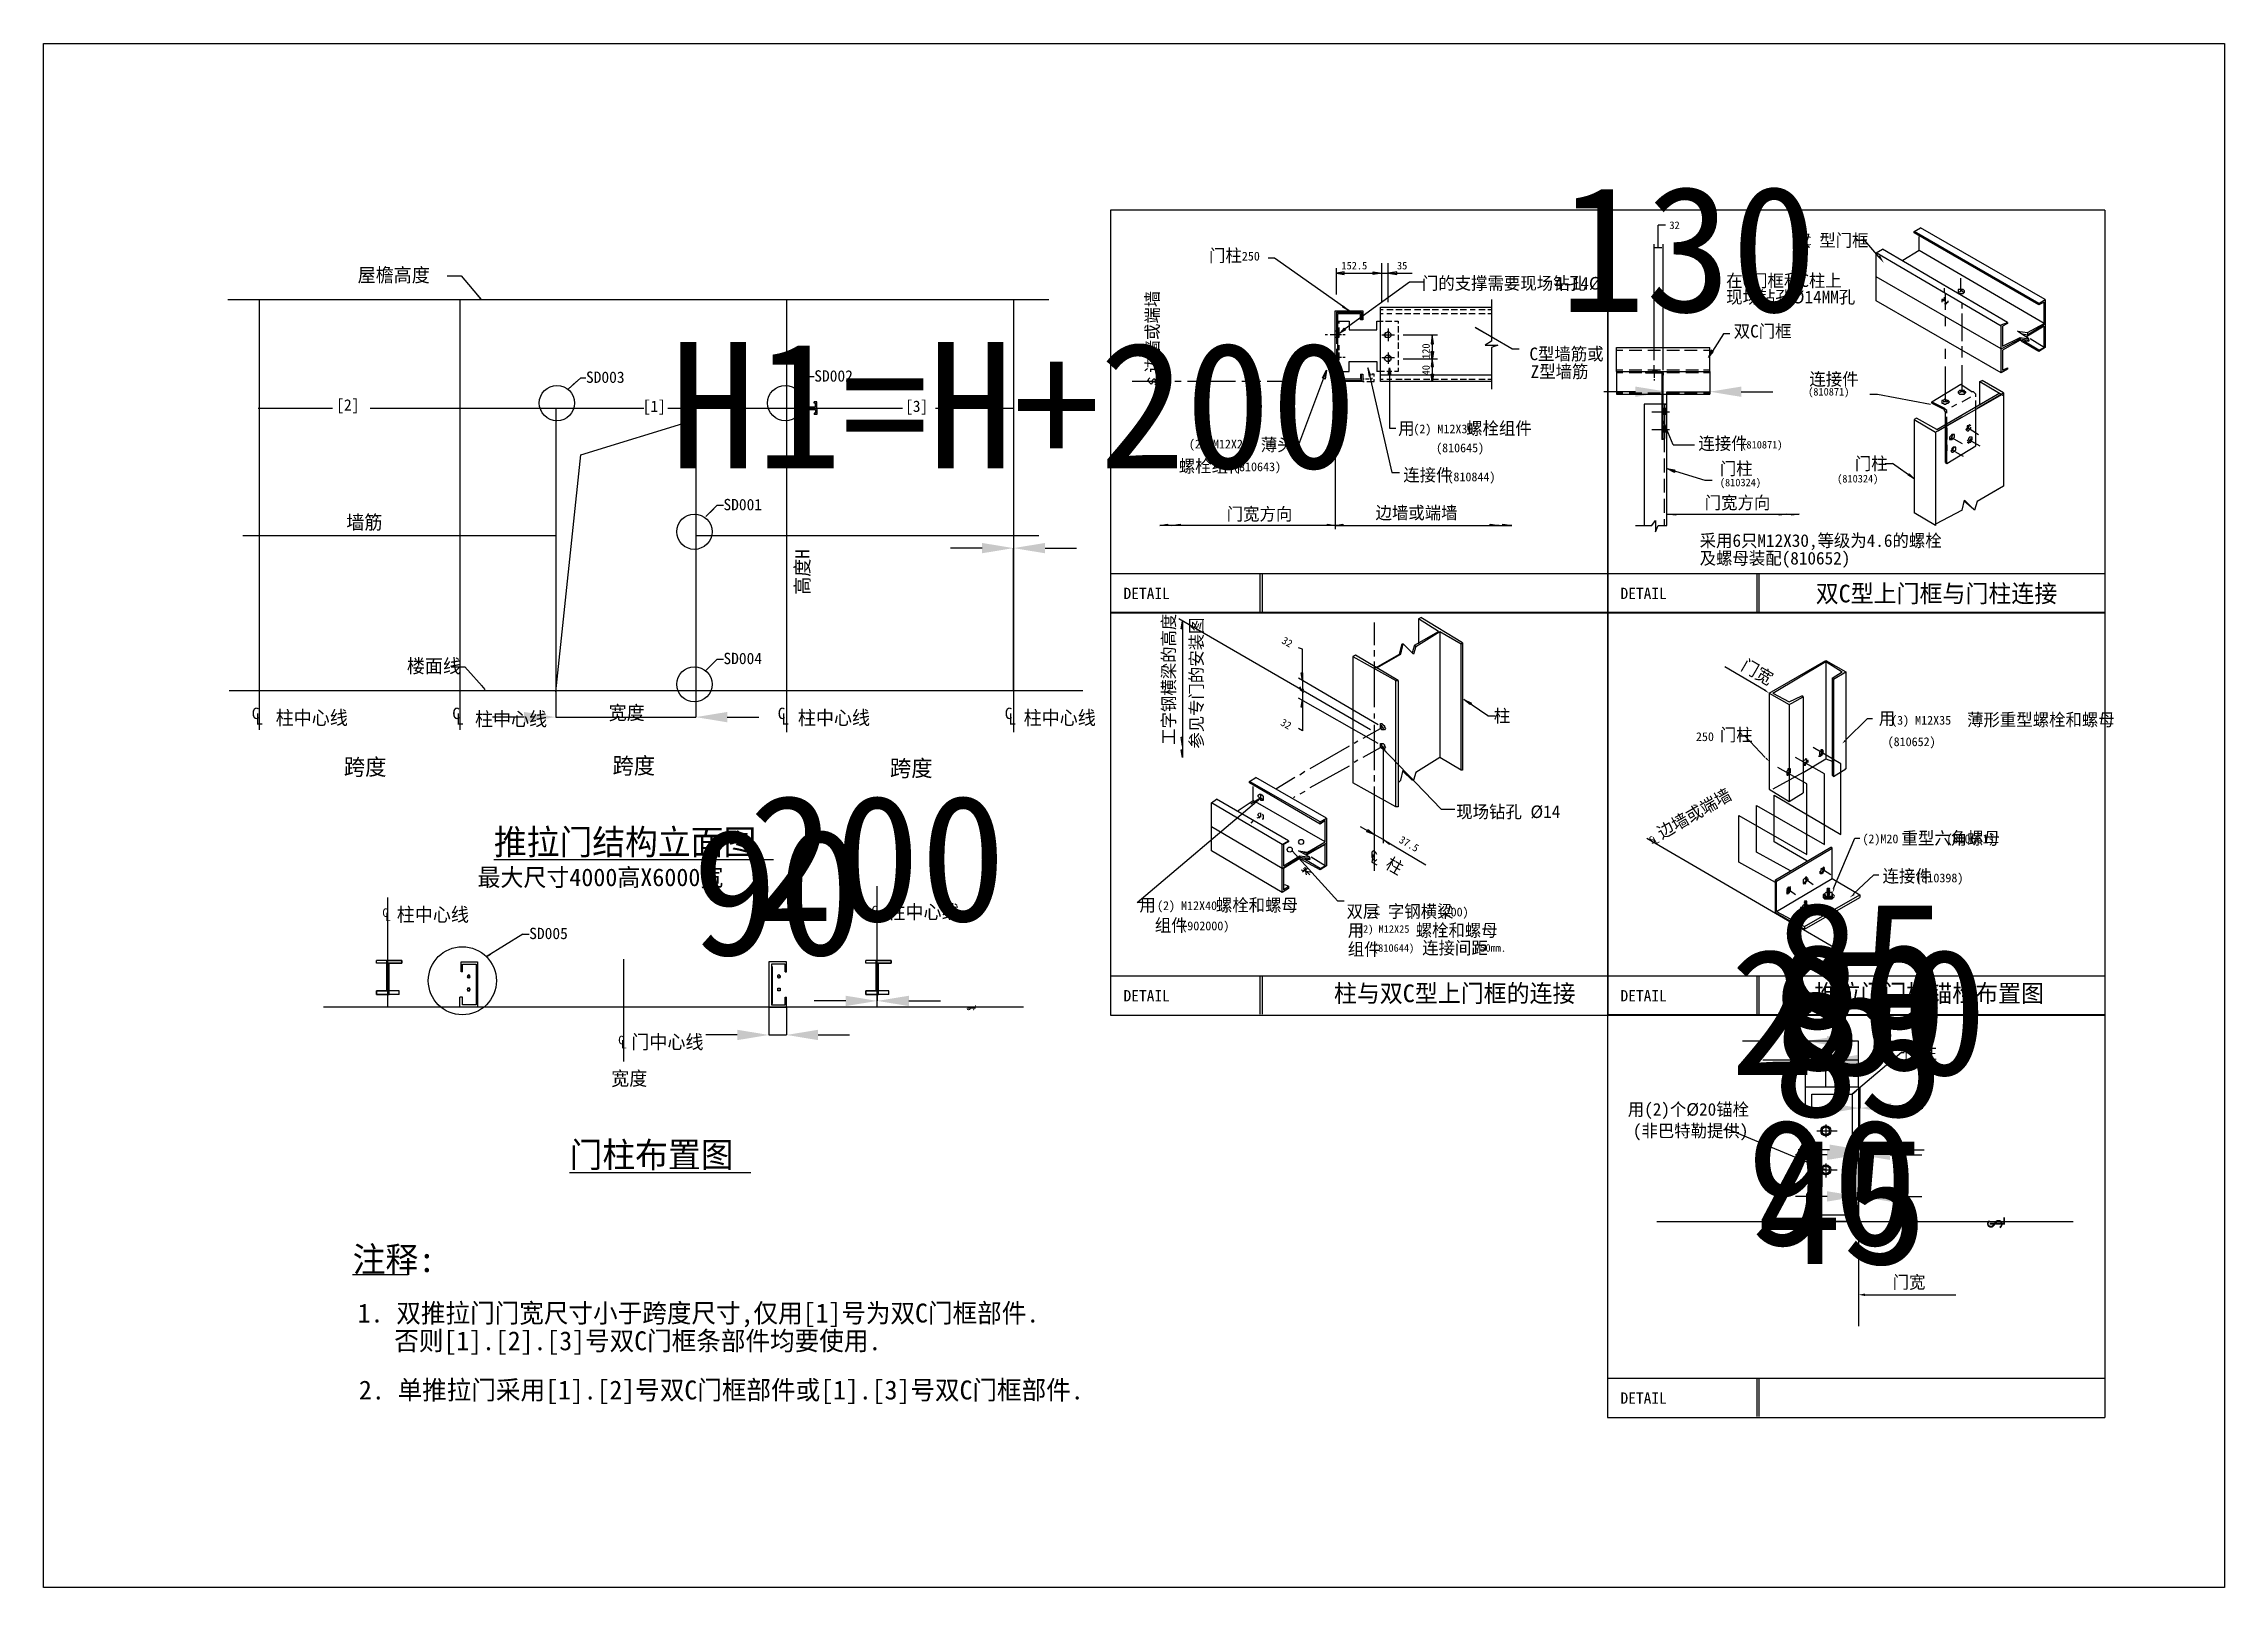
# Model space of a CAD drawing. Header units: metres. Extents: x -1.3 to 16, y 0.4 to 12.6.
import ezdxf

# ---------------------------------------------------------------- set-up
doc = ezdxf.new("R2010")
doc.units = ezdxf.units.M
for name, color, linetype in [('CALL', 1, 'Continuous'), ('CHNOTE', 2, 'Continuous'), ('CTRL', 5, 'Continuous'), ('DIMS-PRIM', 2, 'Continuous'), ('HIDL', 3, 'Continuous'), ('HZ', 2, 'Continuous'), ('NOTE', 4, 'Continuous'), ('OBJS', 7, 'Continuous'), ('STRL', 2, 'Continuous'), ('TTLB-SHBD', 1, 'Continuous')]:
    doc.layers.add(name, color=color, linetype=linetype)
doc.dimstyles.get("Standard").update_dxf_attribs({"dimtxt": 2.5, "dimasz": 2.5, "dimexe": 1.25, "dimexo": 0.625, "dimtad": 1, "dimcen": 2.5, "dimazin": 3, "dimtfac": 1, "dimtmove": 0, "dimatfit": 3})

msp = doc.modelspace()

# ---------------------------------------------------------------- texts
msp.add_text('高度H', height=0.11, rotation=90).set_placement((4.76, 8.23))
for p in [(3.17, 7.24), (3.19, 4.34)]:
    msp.add_text('宽度', height=0.11).set_placement(p)
at = {"layer": 'CALL'}
for s, height, rotation, p in [(' C ', 0.07, 0.25, (12.61, 11)), ('门柱', 0.1, 0.17, (11.98, 9.18)), ('(810324)', 0.06, 0.17, (12.91, 9.12)), ('门柱', 0.1, 0.17, (13.05, 9.22)), ('(810324)', 0.06, 0.17, (11.98, 9.09)), ('S', 0.06, 30, (11.44, 6.25)), ('L', 0.06, 30, (11.47, 6.25)), ('柱', 0.1, 330, (9.32, 6.07))]:
    msp.add_text(s, height=height, rotation=rotation, dxfattribs=at).set_placement(p)
for s, height, p in [('双C门框', 0.1, (12.09, 10.27)), ('(810871)', 0.06, (12.68, 9.81)), ('连接件', 0.1, (12.69, 9.89)), ('连接件', 0.1, (11.81, 9.38)), ('(810871)', 0.06, (12.15, 9.39)), ('(810398)', 0.07, (13.53, 5.95))]:
    msp.add_text(s, height=height, dxfattribs=at).set_placement(p)
at = {"layer": 'CHNOTE'}
for s, height, p in [('双 型门框', 0.1, (12.57, 10.99)), ('门柱', 0.1, (7.93, 10.87)), ('250', 0.07, (8.19, 10.88)), (' 门的支撑需要现场钻孔', 0.1, (9.55, 10.65)), ('4-14%%C ', 0.1, (10.67, 10.65)), ('C型墙筋或', 0.1, (10.47, 10.09)), ('Z型墙筋', 0.1, (10.48, 9.95)), ('用      螺栓组件', 0.1, (9.43, 9.5)), ('(2) M12X30 ', 0.07, (9.55, 9.51)), ('(2) M12X20  ', 0.07, (7.77, 9.39)), ('薄头', 0.1, (8.34, 9.37)), ('(810645)', 0.07, (9.73, 9.36)), ('螺栓组件', 0.1, (7.69, 9.2)), ('(810643)', 0.07, (8.12, 9.21)), ('连接件', 0.1, (9.47, 9.13)), ('(810844)', 0.07, (9.82, 9.13)), ('门宽方向', 0.1, (11.86, 8.91)), ('门宽方向', 0.1, (8.07, 8.82)), ('边墙或端墙', 0.1, (9.25, 8.83)), ('门宽', 0.1, (13.35, 2.73))]:
    msp.add_text(s, height=height, dxfattribs=at).set_placement(p)
msp.add_text('边墙或端墙', height=0.1, rotation=90, dxfattribs=at).set_placement((7.53, 9.99))
at = {"layer": 'CTRL'}
for s, height, p in [('墙筋', 0.11, (1.09, 8.75)), ('柱中心线', 0.11, (0.53, 7.2)), ('柱中心线', 0.11, (2.11, 7.19)), ('柱中心线', 0.11, (4.67, 7.2)), ('柱中心线', 0.11, (6.46, 7.2)), ('跨度', 0.13, (1.07, 6.8)), ('跨度', 0.13, (3.2, 6.81)), ('跨度', 0.13, (5.4, 6.79)), ('柱中心线', 0.11, (1.49, 5.64)), ('柱中心线', 0.11, (5.38, 5.66)), ('门中心线', 0.11, (3.35, 4.63))]:
    msp.add_text(s, height=height, dxfattribs=at).set_placement(p)
at = {"layer": 'DIMS-PRIM'}
for s, rotation, p in [('32', 0.11, (11.58, 11.13)), ('120', 90, (9.68, 10.1)), ('40', 90, (9.68, 9.97)), ('32', 329.99, (8.5, 7.85)), ('32', 329.99, (8.49, 7.2)), ('37.5', 329.99, (9.43, 6.27))]:
    msp.add_text(s, height=0.06, rotation=rotation, dxfattribs=at).set_placement(p)
for s, height, p in [('屋檐高度', 0.11, (1.18, 10.71)), ('152.5', 0.06, (8.98, 10.81)), ('35', 0.06, (9.42, 10.81)), ('采用6只M12X30,等级为4.6的螺栓', 0.1, (11.82, 8.61)), ('及螺母装配(810652)', 0.1, (11.82, 8.47)), ('楼面线', 0.11, (1.57, 7.61))]:
    msp.add_text(s, height=height, dxfattribs=at).set_placement(p)
at = {"layer": 'HZ'}
for s, rotation, p in [('工字钢横梁的高度', 90, (7.66, 7.04)), ('参见专门的安装图', 90, (7.88, 7.01)), ('门宽', 330, (12.14, 7.64)), ('边墙或端墙', 30, (11.52, 6.29))]:
    msp.add_text(s, height=0.1, rotation=rotation, dxfattribs=at).set_placement(p)
for s, height, p in [(' 柱', 0.1, (10.12, 7.22)), ('用', 0.1, (13.24, 7.2)), (' (3) M12X35', 0.07, (13.29, 7.2)), ('薄形重型螺栓和螺母', 0.1, (13.94, 7.19)), ('250', 0.07, (11.79, 7.07)), ('门柱', 0.1, (11.98, 7.07)), ('(810652)', 0.07, (13.31, 7.03)), ('现场钻孔 %%C14', 0.1, (9.89, 6.46)), ('(2)M20        (810661)', 0.07, (13.11, 6.26)), ('重型六角螺母', 0.1, (13.42, 6.25)), ('连接件', 0.1, (13.27, 5.95)), (' 用       螺栓和螺母', 0.1, (7.31, 5.72)), (' (2) M12X40', 0.07, (7.47, 5.73)), ('双层 字钢横梁', 0.1, (9.02, 5.67)), ('组件', 0.1, (7.5, 5.56)), ('(902000)', 0.07, (7.71, 5.57)), ('用      螺栓和螺母', 0.1, (9.03, 5.52)), (' (2) M12X25', 0.06, (9.07, 5.55)), ('组件', 0.1, (9.03, 5.37)), ('(810644)', 0.06, (9.23, 5.4)), ('连接间距 ', 0.1, (9.62, 5.38)), ('750mm.', 0.06, (10.04, 5.4))]:
    msp.add_text(s, height=height, dxfattribs=at).set_placement(p)
at = {"layer": 'NOTE'}
for s, p in [('在C门框和C柱上', (12.03, 10.67)), ('现场钻孔%%C14MM孔', (12.03, 10.54))]:
    msp.add_text(s, height=0.1, rotation=0.06, dxfattribs=at).set_placement(p)
for s, height, p in [('SD003', 0.09, (2.99, 9.91)), ('SD002', 0.09, (4.8, 9.92)), ('[2]', 0.09, (1.01, 9.69)), ('[1]', 0.09, (3.44, 9.68)), ('[3]', 0.09, (5.52, 9.68)), ('SD001', 0.09, (4.08, 8.9)), ('双C型上门框与门柱连接', 0.14, (12.74, 8.17)), ('SD004', 0.09, (4.08, 7.68)), ('%%U推拉门结构立面图 ', 0.2, (2.26, 6.17)), ('最大尺寸4000高X6000宽', 0.14, (2.13, 5.92)), ('C', 0.07, (9.24, 5.69)), ('(200)', 0.07, (9.75, 5.68)), ('SD005', 0.09, (2.54, 5.5)), ('柱与双C型上门框的连接', 0.14, (8.92, 5)), ('推拉门门柱锚栓布置图', 0.14, (12.73, 5)), ('门柱', 0.1, (13.44, 4.55)), ('用(2)个%%C20锚栓', 0.1, (11.25, 4.1)), ('(非巴特勒提供)', 0.1, (11.29, 3.93)), ('%%U门柱布置图 ', 0.2, (2.86, 3.69)), ('注释:', 0.2, (1.14, 2.86)), ('1. 双推拉门门宽尺寸小于跨度尺寸,仅用[1]号为双C门框部件.', 0.15, (1.18, 2.46)), ('否则[1].[2].[3]号双C门框条部件均要使用.', 0.15, (1.47, 2.24)), ('2. 单推拉门采用[1].[2]号双C门框部件或[1].[3]号双C门框部件.', 0.15, (1.19, 1.85))]:
    msp.add_text(s, height=height, dxfattribs=at).set_placement(p)

# ---------------------------------------------------------------- blocks, each defined once
blk = doc.blocks.new('CL')
at = {"layer": 'CALL'}
for s, p in [('C', (-0.04, -0.03)), ('L', (-0.02, -0.06))]:
    blk.add_text(s, height=0.06, dxfattribs=at).set_placement(p)
blk = doc.blocks.new('SL')
at = {"layer": 'CALL'}
for s, p in [('S', (-0.03, -0.03)), ('L', (-0.02, -0.04))]:
    blk.add_text(s, height=0.06, dxfattribs=at).set_placement(p)
blk = doc.blocks.new('DETBLK')
at = {"layer": 'TTLB-SHBD'}
for p, q in [((6.57, 0), (0, 0)), ((0, 0), (0, -5.32)), ((6.57, 0), (6.57, -5.32)), ((0, -4.8), (6.57, -4.8)), ((1.97, -4.8), (1.97, -5.31)), ((2, -4.8), (2, -5.31)), ((0, -5.32), (6.57, -5.32))]:
    blk.add_line(p, q, dxfattribs=at)
blk.add_text('DETAIL ', height=0.15, dxfattribs=at).set_placement((0.17, -5.14))
blk = doc.blocks.new('DARROW')
blk.add_lwpolyline([(0, 0), (-1, 0)])
blk = doc.blocks.new('ARROW')
blk.add_lwpolyline([(0, 0), (1, 0)])
blk = doc.blocks.new('_CLOSEDFILLED')
at = {"color": 0, "linetype": 'BYBLOCK'}
blk.add_solid([(-1, 0.164), (0, 0), (-1, -0.164)], dxfattribs=at)
blk = doc.blocks.new('*D2')
for p, q in [((6.38, 9.71), (6.38, 8.6)), ((6.13, 8.6), (5.88, 8.6)), ((6.38, 7.47), (6.38, 8.6)), ((6.38, 8.6), (6.38, 8.6)), ((6.63, 8.6), (6.88, 8.6))]:
    blk.add_line(p, q)
at = {"layer": 'Defpoints'}
for p in [(6.38, 9.71), (6.38, 8.6), (6.38, 7.47)]:
    blk.add_point(p, dxfattribs=at)
at = {"layer": 'DIMS-PRIM', "xscale": 0.25, "yscale": 0.25}
blk.add_blockref('_CLOSEDFILLED', (6.38, 8.6), dxfattribs=at)
at = {"layer": 'DIMS-PRIM', "xscale": 0.25, "yscale": 0.25, "rotation": 180}
blk.add_blockref('_CLOSEDFILLED', (6.38, 8.6), dxfattribs=at)
at = {"layer": 'DIMS-PRIM', "insert": (6.38, 9.725), "char_height": 1, "attachment_point": 5}
blk.add_mtext('H1=H+200', dxfattribs=at)
blk = doc.blocks.new('*D3')
for p, q in [((2.75, 7.47), (2.75, 7.26)), ((3.86, 7.47), (3.86, 7.26)), ((2.5, 7.26), (2.25, 7.26)), ((2.75, 7.26), (3.86, 7.26)), ((4.11, 7.26), (4.36, 7.26))]:
    blk.add_line(p, q)
at = {"layer": 'Defpoints'}
for p in [(2.75, 7.47), (3.86, 7.47), (2.75, 7.26)]:
    blk.add_point(p, dxfattribs=at)
at = {"layer": 'DIMS-PRIM', "xscale": 0.25, "yscale": 0.25}
blk.add_blockref('_CLOSEDFILLED', (2.75, 7.26), dxfattribs=at)
at = {"layer": 'DIMS-PRIM', "xscale": 0.25, "yscale": 0.25, "rotation": 180}
blk.add_blockref('_CLOSEDFILLED', (3.86, 7.26), dxfattribs=at)
blk = doc.blocks.new('*D4')
for p, q in [((5.3, 5.06), (5.3, 5.01)), ((5.05, 5.01), (4.8, 5.01)), ((5.3, 4.97), (5.3, 5.01)), ((5.3, 5.01), (5.3, 5.01)), ((5.55, 5.01), (5.8, 5.01))]:
    blk.add_line(p, q)
at = {"layer": 'Defpoints'}
for p in [(5.3, 5.06), (5.3, 5.01), (5.3, 4.97)]:
    blk.add_point(p, dxfattribs=at)
at = {"layer": 'CTRL', "xscale": 0.25, "yscale": 0.25}
blk.add_blockref('_CLOSEDFILLED', (5.3, 5.01), dxfattribs=at)
at = {"layer": 'CTRL', "xscale": 0.25, "yscale": 0.25, "rotation": 180}
blk.add_blockref('_CLOSEDFILLED', (5.3, 5.01), dxfattribs=at)
at = {"layer": 'CTRL', "insert": (5.3, 6.135), "char_height": 1, "attachment_point": 5}
blk.add_mtext('200', dxfattribs=at)
blk = doc.blocks.new('*D5')
for p, q in [((4.44, 4.96), (4.44, 4.74)), ((4.58, 4.96), (4.58, 4.74)), ((4.19, 4.74), (3.94, 4.74)), ((4.44, 4.74), (4.58, 4.74)), ((4.83, 4.74), (5.08, 4.74))]:
    blk.add_line(p, q)
at = {"layer": 'Defpoints'}
for p in [(4.44, 4.96), (4.58, 4.96), (4.44, 4.74)]:
    blk.add_point(p, dxfattribs=at)
at = {"layer": 'CTRL', "xscale": 0.25, "yscale": 0.25}
blk.add_blockref('_CLOSEDFILLED', (4.44, 4.74), dxfattribs=at)
at = {"layer": 'CTRL', "xscale": 0.25, "yscale": 0.25, "rotation": 180}
blk.add_blockref('_CLOSEDFILLED', (4.58, 4.74), dxfattribs=at)
at = {"layer": 'CTRL', "insert": (4.51, 5.865), "char_height": 1, "attachment_point": 5}
blk.add_mtext('90', dxfattribs=at)
blk = doc.blocks.new('*D7')
for p, q in [((12.41, 4.69), (12.16, 4.69)), ((12.66, 4.33), (12.66, 4.69)), ((13.08, 4.69), (12.66, 4.69)), ((13.08, 4.33), (13.08, 4.69)), ((13.33, 4.69), (13.58, 4.69))]:
    blk.add_line(p, q)
at = {"layer": 'Defpoints'}
for p in [(13.08, 4.69), (12.66, 4.33), (13.08, 4.33)]:
    blk.add_point(p, dxfattribs=at)
at = {"layer": 'NOTE', "xscale": 0.25, "yscale": 0.25, "rotation": 180}
blk.add_blockref('_CLOSEDFILLED', (12.66, 4.69), dxfattribs=at)
at = {"layer": 'NOTE', "xscale": 0.25, "yscale": 0.25}
blk.add_blockref('_CLOSEDFILLED', (13.08, 4.69), dxfattribs=at)
at = {"layer": 'NOTE', "insert": (12.87, 3.565), "char_height": 1, "attachment_point": 5}
blk.add_mtext('90', dxfattribs=at)
blk = doc.blocks.new('*D8')
for p, q in [((13.08, 4.33), (13.08, 3.79)), ((12.83, 3.79), (12.58, 3.79)), ((13.08, 3.26), (13.08, 3.79)), ((13.08, 3.79), (13.08, 3.79)), ((13.33, 3.79), (13.58, 3.79))]:
    blk.add_line(p, q)
at = {"layer": 'Defpoints'}
for p in [(13.08, 4.33), (13.08, 3.79), (13.08, 3.26)]:
    blk.add_point(p, dxfattribs=at)
at = {"layer": 'NOTE', "xscale": 0.25, "yscale": 0.25}
blk.add_blockref('_CLOSEDFILLED', (13.08, 3.79), dxfattribs=at)
at = {"layer": 'NOTE', "xscale": 0.25, "yscale": 0.25, "rotation": 180}
blk.add_blockref('_CLOSEDFILLED', (13.08, 3.79), dxfattribs=at)
at = {"layer": 'NOTE', "insert": (13.08, 4.915), "char_height": 1, "attachment_point": 5}
blk.add_mtext('250', dxfattribs=at)
blk = doc.blocks.new('*D9')
for p, q in [((13.08, 3.67), (13.08, 3.46)), ((12.83, 3.46), (12.58, 3.46)), ((13.08, 3.26), (13.08, 3.46)), ((13.08, 3.46), (13.08, 3.46)), ((13.33, 3.46), (13.58, 3.46))]:
    blk.add_line(p, q)
at = {"layer": 'Defpoints'}
for p in [(13.08, 3.67), (13.08, 3.46), (13.08, 3.26)]:
    blk.add_point(p, dxfattribs=at)
at = {"layer": 'STRL', "xscale": 0.25, "yscale": 0.25}
blk.add_blockref('_CLOSEDFILLED', (13.08, 3.46), dxfattribs=at)
at = {"layer": 'STRL', "xscale": 0.25, "yscale": 0.25, "rotation": 180}
blk.add_blockref('_CLOSEDFILLED', (13.08, 3.46), dxfattribs=at)
at = {"layer": 'STRL', "insert": (13.08, 4.585), "char_height": 1, "attachment_point": 5}
blk.add_mtext('85', dxfattribs=at)
blk = doc.blocks.new('*D10')
for p, q in [((13.1, 3.98), (13.1, 3.83)), ((12.85, 3.83), (12.6, 3.83)), ((13.1, 3.67), (13.1, 3.83)), ((13.1, 3.83), (13.1, 3.83)), ((13.35, 3.83), (13.6, 3.83))]:
    blk.add_line(p, q)
at = {"layer": 'Defpoints'}
for p in [(13.1, 3.98), (13.1, 3.83), (13.1, 3.67)]:
    blk.add_point(p, dxfattribs=at)
at = {"layer": 'STRL', "xscale": 0.25, "yscale": 0.25}
blk.add_blockref('_CLOSEDFILLED', (13.1, 3.83), dxfattribs=at)
at = {"layer": 'STRL', "xscale": 0.25, "yscale": 0.25, "rotation": 180}
blk.add_blockref('_CLOSEDFILLED', (13.1, 3.83), dxfattribs=at)
at = {"layer": 'STRL', "insert": (13.1, 4.955), "char_height": 1, "attachment_point": 5}
blk.add_mtext('80', dxfattribs=at)
blk = doc.blocks.new('*D11')
for p, q in [((13.09, 4.33), (13.09, 4.16)), ((12.84, 4.16), (12.59, 4.16)), ((13.09, 3.98), (13.09, 4.16)), ((13.09, 4.16), (13.09, 4.16)), ((13.34, 4.16), (13.59, 4.16))]:
    blk.add_line(p, q)
at = {"layer": 'Defpoints'}
for p in [(13.09, 4.33), (13.09, 4.16), (13.09, 3.98)]:
    blk.add_point(p, dxfattribs=at)
at = {"layer": 'STRL', "xscale": 0.25, "yscale": 0.25}
blk.add_blockref('_CLOSEDFILLED', (13.09, 4.16), dxfattribs=at)
at = {"layer": 'STRL', "xscale": 0.25, "yscale": 0.25, "rotation": 180}
blk.add_blockref('_CLOSEDFILLED', (13.09, 4.16), dxfattribs=at)
at = {"layer": 'STRL', "insert": (13.09, 5.285), "char_height": 1, "attachment_point": 5}
blk.add_mtext('85', dxfattribs=at)
blk = doc.blocks.new('*D12')
for p, q in [((12.57, 4.54), (12.32, 4.54)), ((12.82, 4.33), (12.82, 4.54)), ((13.08, 4.54), (12.82, 4.54)), ((13.08, 4.33), (13.08, 4.54)), ((13.33, 4.54), (13.58, 4.54))]:
    blk.add_line(p, q)
at = {"layer": 'Defpoints'}
for p in [(13.08, 4.54), (12.82, 4.33), (13.08, 4.33)]:
    blk.add_point(p, dxfattribs=at)
at = {"layer": 'STRL', "xscale": 0.25, "yscale": 0.25, "rotation": 180}
blk.add_blockref('_CLOSEDFILLED', (12.82, 4.54), dxfattribs=at)
at = {"layer": 'STRL', "xscale": 0.25, "yscale": 0.25}
blk.add_blockref('_CLOSEDFILLED', (13.08, 4.54), dxfattribs=at)
at = {"layer": 'STRL', "insert": (12.95, 3.415), "char_height": 1, "attachment_point": 5}
blk.add_mtext('45', dxfattribs=at)
blk = doc.blocks.new('*D16')
for p, q in [((11.9, 10), (11.9, 9.84)), ((11.31, 9.84), (11.06, 9.84)), ((11.56, 9.68), (11.56, 9.84)), ((11.56, 9.84), (11.9, 9.84)), ((12.15, 9.84), (12.4, 9.84))]:
    blk.add_line(p, q)
at = {"layer": 'Defpoints'}
for p in [(11.9, 10), (11.56, 9.84), (11.56, 9.68)]:
    blk.add_point(p, dxfattribs=at)
at = {"layer": 'DIMS-PRIM', "xscale": 0.25, "yscale": 0.25}
blk.add_blockref('_CLOSEDFILLED', (11.56, 9.84), dxfattribs=at)
at = {"layer": 'DIMS-PRIM', "xscale": 0.25, "yscale": 0.25, "rotation": 180}
blk.add_blockref('_CLOSEDFILLED', (11.9, 9.84), dxfattribs=at)
at = {"layer": 'DIMS-PRIM', "insert": (11.73, 10.965), "char_height": 1, "attachment_point": 5}
blk.add_mtext('130', dxfattribs=at)

# ---------------------------------------------------------------- dimensions: what is measured, and where the dimension line sits
at = {"layer": 'CTRL'}
for base, p1, p2, text, picture, middle in [((5.3, 5.01), (5.3, 4.97), (5.3, 5.06), '200', '*D4', (5.3, 6.135)), ((4.44, 4.74), (4.44, 4.96), (4.58, 4.96), '90', '*D5', (4.51, 5.865))]:
    dim = msp.add_linear_dim(base=base, p1=p1, p2=p2, text=text, dimstyle='Standard', dxfattribs=at)
    dim.commit()
    dim.dimension.update_dxf_attribs({"geometry": picture, "text_midpoint": middle})
at = {"layer": 'DIMS-PRIM'}
for base, p1, p2, text, picture, middle in [((11.56, 9.84), (11.56, 9.68), (11.9, 10), '130', '*D16', (11.73, 10.965)), ((6.38, 8.6), (6.38, 9.71), (6.38, 7.47), 'H1=H+200', '*D2', (6.38, 9.725)), ((2.75, 7.26), (2.75, 7.47), (3.86, 7.47), '  ', '*D3', (3.305, 8.385))]:
    dim = msp.add_linear_dim(base=base, p1=p1, p2=p2, text=text, dimstyle='Standard', dxfattribs=at)
    dim.commit()
    dim.dimension.update_dxf_attribs({"geometry": picture, "text_midpoint": middle})
at = {"layer": 'NOTE'}
for base, p1, p2, text, picture, middle in [((13.08, 3.79), (13.08, 3.26), (13.08, 4.33), '250', '*D8', (13.08, 4.915)), ((13.08, 4.69), (13.08, 4.33), (12.66, 4.33), '90', '*D7', (12.87, 3.565))]:
    dim = msp.add_linear_dim(base=base, p1=p1, p2=p2, text=text, dimstyle='Standard', dxfattribs=at)
    dim.commit()
    dim.dimension.update_dxf_attribs({"geometry": picture, "text_midpoint": middle})
at = {"layer": 'STRL'}
for base, p1, p2, text, picture, middle in [((13.09, 4.16), (13.09, 3.98), (13.09, 4.33), '85', '*D11', (13.09, 5.285)), ((13.1, 3.83), (13.1, 3.67), (13.1, 3.98), '80', '*D10', (13.1, 4.955)), ((13.08, 3.46), (13.08, 3.26), (13.08, 3.67), '85', '*D9', (13.08, 4.585)), ((13.08, 4.54), (13.08, 4.33), (12.82, 4.33), '45', '*D12', (12.95, 3.415))]:
    dim = msp.add_linear_dim(base=base, p1=p1, p2=p2, text=text, dimstyle='Standard', dxfattribs=at)
    dim.commit()
    dim.dimension.update_dxf_attribs({"geometry": picture, "text_midpoint": middle})

# ---------------------------------------------------------------- linework, layer by layer
for p, q in [((12.42, 5.97), (12.86, 6.23)), ((12.43, 5.96), (12.87, 6.22)), ((12.87, 5.98), (12.87, 6.22)), ((12.42, 5.71), (12.42, 5.97)), ((12.43, 5.72), (12.43, 5.96)), ((12.87, 5.98), (13.09, 5.85)), ((12.42, 5.71), (12.65, 5.58)), ((12.43, 5.72), (12.65, 5.6)), ((12.65, 5.6), (13.09, 5.85)), ((12.65, 5.58), (13.09, 5.83))]:
    msp.add_line(p, q)
for points in [[(12.37, 7.45), (12.82, 7.71), (12.98, 7.62)], [(12.4, 7.45), (12.82, 7.7), (12.95, 7.62)], [(12.82, 7.7), (12.82, 6.93)], [(12.87, 7.57), (12.95, 7.62)], [(12.88, 7.56), (12.98, 7.62)], [(12.97, 7.61), (12.98, 7.62)], [(12.98, 7.62), (12.98, 6.85)], [(12.37, 7.45), (12.37, 6.69)], [(12.37, 7.45), (12.53, 7.36)], [(12.4, 7.45), (12.53, 7.38)], [(12.87, 7.57), (12.87, 6.8)], [(12.88, 7.56), (12.87, 7.57)], [(12.88, 7.56), (12.88, 6.79)], [(12.53, 7.38), (12.63, 7.43)], [(12.53, 7.36), (12.55, 7.37)], [(12.53, 7.36), (12.53, 6.59)], [(12.55, 7.37), (12.64, 7.42)], [(12.64, 7.42), (12.63, 7.43)], [(12.64, 7.42), (12.64, 6.66)], [(12.64, 6.82), (12.82, 6.93), (12.87, 6.91)], [(12.88, 6.79), (12.87, 6.8)], [(12.88, 6.79), (12.98, 6.85)], [(12.97, 6.85), (12.98, 6.85)], [(12.37, 6.69), (12.53, 6.59)], [(12.53, 6.59), (12.64, 6.66)], [(12.87, 6.22), (12.86, 6.23)], [(12.43, 5.96), (12.42, 5.97)], [(12.43, 5.72), (12.87, 5.98)], [(12.65, 5.77), (12.64, 5.77), (12.63, 5.75)], [(12.63, 5.75), (12.64, 5.74), (12.68, 5.74), (12.69, 5.75), (12.68, 5.77), (12.67, 5.77)], [(12.63, 5.75), (12.63, 5.74)], [(12.63, 5.74), (12.64, 5.73), (12.68, 5.73), (12.69, 5.74)], [(12.64, 5.74), (12.64, 5.73)], [(12.68, 5.74), (12.68, 5.73)], [(12.69, 5.75), (12.69, 5.74)], [(12.83, 5.87), (12.82, 5.87), (12.81, 5.86)], [(12.81, 5.86), (12.82, 5.84), (12.87, 5.84), (12.87, 5.86), (12.87, 5.87), (12.85, 5.87)], [(12.81, 5.86), (12.81, 5.84)], [(12.81, 5.84), (12.82, 5.83), (12.87, 5.83), (12.87, 5.84)], [(12.82, 5.84), (12.82, 5.83)], [(12.87, 5.86), (12.87, 5.84)], [(12.87, 5.84), (12.87, 5.83)], [(13.09, 5.85), (13.09, 5.83)], [(12.65, 5.6), (12.65, 5.58)]]:
    msp.add_lwpolyline(points)
for points in [[(12.64, 6.91, 0.06), (12.64, 6.9, 0.07), (12.64, 6.89, 0.11), (12.64, 6.89, 0.16), (12.64, 6.88, 0.16), (12.65, 6.88, 0.11), (12.66, 6.88, 0.07), (12.66, 6.89, 0.06), (12.67, 6.9, 0.06), (12.67, 6.91, 0.07), (12.67, 6.91, 0.11), (12.67, 6.92, 0.16), (12.67, 6.92, 0.16), (12.66, 6.93, 0.11), (12.66, 6.92, 0.07), (12.65, 6.92, 0.06)], [(12.77, 6.98, 0.06), (12.77, 6.97, 0.07), (12.77, 6.97, 0.11), (12.77, 6.96, 0.16), (12.77, 6.96, 0.16), (12.78, 6.95, 0.11), (12.78, 6.96, 0.07), (12.79, 6.96, 0.06), (12.79, 6.97, 0.06), (12.8, 6.98, 0.07), (12.8, 6.99, 0.11), (12.8, 6.99, 0.16), (12.79, 7, 0.16), (12.79, 7, 0.11), (12.78, 7, 0.07), (12.78, 6.99, 0.06)], [(12.78, 6.97, -0.07), (12.78, 6.96, -0.11), (12.77, 6.96, -0.04), (12.77, 6.96, 0.11), (12.77, 6.96, 0.16), (12.78, 6.95, 0.11), (12.78, 6.96, 0.07), (12.79, 6.96, 0.06), (12.79, 6.97, 0.06), (12.8, 6.98, 0.07), (12.8, 6.99, 0.11), (12.8, 6.99, 0.16), (12.79, 7, 0.11), (12.79, 7, -0.04), (12.79, 7, -0.11), (12.79, 6.99, -0.07), (12.79, 6.98, -0.06), (12.79, 6.97, -0.06)], [(12.52, 6.82, -0.07), (12.52, 6.81, -0.11), (12.51, 6.81, -0.04), (12.51, 6.81, 0.11), (12.51, 6.81, 0.16), (12.52, 6.8, 0.11), (12.52, 6.81, 0.07), (12.53, 6.81, 0.06), (12.54, 6.82, 0.06), (12.54, 6.83, 0.07), (12.54, 6.84, 0.11), (12.54, 6.84, 0.16), (12.54, 6.85, 0.11), (12.53, 6.85, -0.04), (12.53, 6.85, -0.11), (12.53, 6.84, -0.07), (12.53, 6.83, -0.06), (12.53, 6.82, -0.06)], [(12.78, 6.05, 0.06), (12.78, 6.04, 0.07), (12.77, 6.03, 0.11), (12.78, 6.03, 0.16), (12.78, 6.02, 0.16), (12.78, 6.02, 0.11), (12.79, 6.02, 0.07), (12.8, 6.03, 0.06), (12.8, 6.04, 0.06), (12.81, 6.04, 0.07), (12.81, 6.05, 0.11), (12.81, 6.06, 0.16), (12.8, 6.06, 0.16), (12.8, 6.06, 0.11), (12.79, 6.06, 0.07), (12.79, 6.06, 0.06)], [(12.79, 6.03, -0.07), (12.79, 6.03, -0.11), (12.78, 6.02, -0.04), (12.78, 6.02, 0.11), (12.78, 6.02, 0.16), (12.78, 6.02, 0.11), (12.79, 6.02, 0.07), (12.8, 6.03, 0.06), (12.8, 6.04, 0.06), (12.81, 6.04, 0.07), (12.81, 6.05, 0.11), (12.81, 6.06, 0.16), (12.8, 6.06, 0.11), (12.8, 6.06, -0.04), (12.8, 6.06, -0.11), (12.8, 6.06, -0.07), (12.8, 6.05, -0.06), (12.8, 6.04, -0.06)], [(12.51, 5.89, 0.06), (12.51, 5.89, 0.07), (12.51, 5.88, 0.11), (12.51, 5.87, 0.16), (12.51, 5.87, 0.16), (12.52, 5.87, 0.11), (12.52, 5.87, 0.07), (12.53, 5.87, 0.06), (12.54, 5.88, 0.06), (12.54, 5.89, 0.07), (12.54, 5.9, 0.11), (12.54, 5.91, 0.16), (12.54, 5.91, 0.16), (12.53, 5.91, 0.11), (12.52, 5.91, 0.07), (12.52, 5.9, 0.06)], [(12.52, 5.88, -0.07), (12.52, 5.87, -0.11), (12.51, 5.87, -0.04), (12.51, 5.87, 0.11), (12.51, 5.87, 0.16), (12.52, 5.87, 0.11), (12.52, 5.87, 0.07), (12.53, 5.87, 0.06), (12.54, 5.88, 0.06), (12.54, 5.89, 0.07), (12.54, 5.9, 0.11), (12.54, 5.91, 0.16), (12.54, 5.91, 0.11), (12.53, 5.91, -0.04), (12.53, 5.91, -0.11), (12.53, 5.9, -0.07), (12.53, 5.89, -0.06), (12.53, 5.88, -0.06)], [(12.66, 5.95, -0.07), (12.65, 5.95, -0.11), (12.64, 5.95, -0.04), (12.64, 5.95, 0.11), (12.64, 5.94, 0.16), (12.65, 5.94, 0.11), (12.66, 5.94, 0.07), (12.66, 5.95, 0.06), (12.67, 5.96, 0.06), (12.67, 5.97, 0.07), (12.67, 5.97, 0.11), (12.67, 5.98, 0.16), (12.67, 5.99, 0.11), (12.66, 5.99, -0.04), (12.67, 5.99, -0.11), (12.67, 5.98, -0.07), (12.67, 5.97, -0.06), (12.66, 5.96, -0.06)], [(12.64, 5.97, 0.06), (12.64, 5.96, 0.07), (12.64, 5.95, 0.11), (12.64, 5.95, 0.16), (12.64, 5.94, 0.16), (12.65, 5.94, 0.11), (12.66, 5.94, 0.07), (12.66, 5.95, 0.06), (12.67, 5.96, 0.06), (12.67, 5.97, 0.07), (12.67, 5.97, 0.11), (12.67, 5.98, 0.16), (12.67, 5.99, 0.16), (12.66, 5.99, 0.11), (12.66, 5.98, 0.07), (12.65, 5.98, 0.06)], [(12.84, 5.9, 0.06), (12.84, 5.9, 0.07), (12.83, 5.9, 0.11), (12.83, 5.89, 0.16), (12.83, 5.89, 0.16), (12.83, 5.89, 0.11), (12.83, 5.89, 0.07), (12.84, 5.89, 0.06), (12.84, 5.88, 0.06), (12.85, 5.89, 0.07), (12.85, 5.89, 0.11), (12.85, 5.89, 0.16), (12.85, 5.89, 0.16), (12.85, 5.89, 0.11), (12.85, 5.9, 0.07), (12.85, 5.9, 0.06)], [(12.84, 5.9, 0.06), (12.84, 5.9, 0.07), (12.83, 5.9, 0.11), (12.83, 5.9, 0.16), (12.83, 5.9, 0.16), (12.83, 5.89, 0.11), (12.83, 5.89, 0.07), (12.84, 5.89, 0.06), (12.84, 5.89, 0.06), (12.85, 5.89, 0.07), (12.85, 5.89, 0.11), (12.85, 5.89, 0.16), (12.85, 5.9, 0.16), (12.85, 5.9, 0.11), (12.85, 5.9, 0.07), (12.85, 5.9, 0.06)], [(12.84, 5.89, 0.06), (12.84, 5.89, 0.07), (12.83, 5.88, 0.11), (12.83, 5.88, 0.16), (12.83, 5.88, 0.16), (12.83, 5.88, 0.11), (12.83, 5.87, 0.07), (12.84, 5.87, 0.06), (12.84, 5.87, 0.06), (12.85, 5.87, 0.07), (12.85, 5.87, 0.11), (12.85, 5.88, 0.16), (12.85, 5.88, 0.16), (12.85, 5.88, 0.11), (12.85, 5.88, 0.07), (12.85, 5.89, 0.06)], [(12.84, 5.89, 0.06), (12.84, 5.89, 0.07), (12.83, 5.89, 0.11), (12.83, 5.89, 0.16), (12.83, 5.88, 0.16), (12.83, 5.88, 0.11), (12.83, 5.88, 0.07), (12.84, 5.88, 0.06), (12.84, 5.88, 0.06), (12.85, 5.88, 0.07), (12.85, 5.88, 0.11), (12.85, 5.88, 0.16), (12.85, 5.88, 0.16), (12.85, 5.89, 0.11), (12.85, 5.89, 0.07), (12.85, 5.89, 0.06)], [(12.84, 5.89, 0.06), (12.84, 5.89, 0.07), (12.83, 5.89, 0.11), (12.83, 5.89, 0.16), (12.83, 5.89, 0.16), (12.83, 5.89, 0.11), (12.83, 5.88, 0.07), (12.84, 5.88, 0.06), (12.84, 5.88, 0.06), (12.85, 5.88, 0.07), (12.85, 5.88, 0.11), (12.85, 5.89, 0.16), (12.85, 5.89, 0.16), (12.85, 5.89, 0.11), (12.85, 5.89, 0.07), (12.85, 5.89, 0.06)], [(12.84, 5.88, 0.06), (12.84, 5.88, 0.07), (12.83, 5.88, 0.11), (12.83, 5.87, 0.16), (12.83, 5.87, 0.16), (12.83, 5.87, 0.11), (12.83, 5.87, 0.07), (12.84, 5.86, 0.06), (12.84, 5.86, 0.06), (12.85, 5.86, 0.07), (12.85, 5.87, 0.11), (12.85, 5.87, 0.16), (12.85, 5.87, 0.16), (12.85, 5.87, 0.11), (12.85, 5.88, 0.07), (12.85, 5.88, 0.06)], [(12.84, 5.88, 0.06), (12.84, 5.88, 0.07), (12.83, 5.88, 0.11), (12.83, 5.88, 0.16), (12.83, 5.87, 0.16), (12.83, 5.87, 0.11), (12.83, 5.87, 0.07), (12.84, 5.87, 0.06), (12.84, 5.87, 0.06), (12.85, 5.87, 0.07), (12.85, 5.87, 0.11), (12.85, 5.87, 0.16), (12.85, 5.87, 0.16), (12.85, 5.88, 0.11), (12.85, 5.88, 0.07), (12.85, 5.88, 0.06)], [(12.66, 5.8, 0.06), (12.66, 5.8, 0.07), (12.65, 5.8, 0.11), (12.65, 5.79, 0.16), (12.65, 5.79, 0.16), (12.65, 5.79, 0.11), (12.65, 5.79, 0.07), (12.66, 5.78, 0.06), (12.66, 5.78, 0.06), (12.67, 5.78, 0.07), (12.67, 5.79, 0.11), (12.67, 5.79, 0.16), (12.67, 5.79, 0.16), (12.67, 5.79, 0.11), (12.67, 5.8, 0.07), (12.67, 5.8, 0.06)], [(12.66, 5.79, 0.06), (12.66, 5.79, 0.07), (12.65, 5.79, 0.11), (12.65, 5.79, 0.16), (12.65, 5.79, 0.16), (12.65, 5.78, 0.11), (12.65, 5.78, 0.07), (12.66, 5.78, 0.06), (12.66, 5.78, 0.06), (12.67, 5.78, 0.07), (12.67, 5.78, 0.11), (12.67, 5.78, 0.16), (12.67, 5.79, 0.16), (12.67, 5.79, 0.11), (12.67, 5.79, 0.07), (12.67, 5.79, 0.06)], [(12.66, 5.79, 0.06), (12.66, 5.79, 0.07), (12.65, 5.79, 0.11), (12.65, 5.79, 0.16), (12.65, 5.78, 0.16), (12.65, 5.78, 0.11), (12.65, 5.78, 0.07), (12.66, 5.78, 0.06), (12.66, 5.78, 0.06), (12.67, 5.78, 0.07), (12.67, 5.78, 0.11), (12.67, 5.78, 0.16), (12.67, 5.78, 0.16), (12.67, 5.79, 0.11), (12.67, 5.79, 0.07), (12.67, 5.79, 0.06)], [(12.66, 5.79, 0.06), (12.66, 5.79, 0.07), (12.65, 5.78, 0.11), (12.65, 5.78, 0.16), (12.65, 5.78, 0.16), (12.65, 5.78, 0.11), (12.65, 5.77, 0.07), (12.66, 5.77, 0.06), (12.66, 5.77, 0.06), (12.67, 5.77, 0.07), (12.67, 5.77, 0.11), (12.67, 5.78, 0.16), (12.67, 5.78, 0.16), (12.67, 5.78, 0.11), (12.67, 5.78, 0.07), (12.67, 5.79, 0.06)], [(12.66, 5.78, 0.06), (12.66, 5.78, 0.07), (12.65, 5.78, 0.11), (12.65, 5.78, 0.16), (12.65, 5.77, 0.16), (12.65, 5.77, 0.11), (12.65, 5.77, 0.07), (12.66, 5.77, 0.06), (12.66, 5.77, 0.06), (12.67, 5.77, 0.07), (12.67, 5.77, 0.11), (12.67, 5.77, 0.16), (12.67, 5.77, 0.16), (12.67, 5.78, 0.11), (12.67, 5.78, 0.07), (12.67, 5.78, 0.06)], [(12.66, 5.77, 0.06), (12.66, 5.77, 0.07), (12.65, 5.77, 0.11), (12.65, 5.77, 0.16), (12.65, 5.77, 0.16), (12.65, 5.76, 0.11), (12.65, 5.76, 0.07), (12.66, 5.76, 0.06), (12.66, 5.76, 0.06), (12.67, 5.76, 0.07), (12.67, 5.76, 0.11), (12.67, 5.76, 0.16), (12.67, 5.77, 0.16), (12.67, 5.77, 0.11), (12.67, 5.77, 0.07), (12.67, 5.77, 0.06)], [(12.66, 5.76, 0.06), (12.66, 5.76, 0.07), (12.65, 5.76, 0.11), (12.65, 5.76, 0.16), (12.65, 5.76, 0.16), (12.65, 5.76, 0.11), (12.65, 5.75, 0.07), (12.66, 5.75, 0.06), (12.66, 5.75, 0.06), (12.67, 5.75, 0.07), (12.67, 5.75, 0.11), (12.67, 5.76, 0.16), (12.67, 5.76, 0.16), (12.67, 5.76, 0.11), (12.67, 5.76, 0.07), (12.67, 5.76, 0.06)], [(12.66, 5.76, 0.06), (12.66, 5.76, 0.07), (12.65, 5.76, 0.11), (12.65, 5.76, 0.16), (12.65, 5.75, 0.16), (12.65, 5.75, 0.11), (12.65, 5.75, 0.07), (12.66, 5.75, 0.06), (12.66, 5.75, 0.06), (12.67, 5.75, 0.07), (12.67, 5.75, 0.11), (12.67, 5.75, 0.16), (12.67, 5.75, 0.16), (12.67, 5.76, 0.11), (12.67, 5.76, 0.07), (12.67, 5.76, 0.06)], [(12.84, 5.87, 0.06), (12.84, 5.86, 0.07), (12.83, 5.86, 0.11), (12.83, 5.86, 0.16), (12.83, 5.86, 0.16), (12.83, 5.86, 0.11), (12.83, 5.85, 0.07), (12.84, 5.85, 0.06), (12.84, 5.85, 0.06), (12.85, 5.85, 0.07), (12.85, 5.85, 0.11), (12.85, 5.86, 0.16), (12.85, 5.86, 0.16), (12.85, 5.86, 0.11), (12.85, 5.86, 0.07), (12.85, 5.86, 0.06)], [(12.84, 5.87, 0.06), (12.84, 5.87, 0.07), (12.83, 5.87, 0.11), (12.83, 5.86, 0.16), (12.83, 5.86, 0.16), (12.83, 5.86, 0.11), (12.83, 5.86, 0.07), (12.84, 5.86, 0.06), (12.84, 5.86, 0.06), (12.85, 5.86, 0.07), (12.85, 5.86, 0.11), (12.85, 5.86, 0.16), (12.85, 5.86, 0.16), (12.85, 5.86, 0.11), (12.85, 5.87, 0.07), (12.85, 5.87, 0.06)], [(12.84, 5.87, 0.06), (12.84, 5.87, 0.07), (12.83, 5.87, 0.11), (12.83, 5.87, 0.16), (12.83, 5.87, 0.16), (12.83, 5.86, 0.11), (12.83, 5.86, 0.07), (12.84, 5.86, 0.06), (12.84, 5.86, 0.06), (12.85, 5.86, 0.07), (12.85, 5.86, 0.11), (12.85, 5.86, 0.16), (12.85, 5.87, 0.16), (12.85, 5.87, 0.11), (12.85, 5.87, 0.07), (12.85, 5.87, 0.06)]]:
    msp.add_lwpolyline(points, format="xyb", close=True)
for points in [[(12.64, 6.88, 0.04), (12.64, 6.88, 0.11), (12.65, 6.89, 0.07), (12.66, 6.89, 0.06), (12.66, 6.9, 0.06), (12.67, 6.91, 0.07), (12.67, 6.92, 0.11), (12.67, 6.92, 0.04), (12.66, 6.93, 0.16)], [(12.77, 6.96, 0.04), (12.77, 6.96, 0.11), (12.78, 6.96, 0.07), (12.78, 6.97, 0.06), (12.79, 6.97, 0.06), (12.79, 6.98, 0.07), (12.79, 6.99, 0.11), (12.79, 7, 0.04), (12.79, 7, 0.16)], [(12.52, 6.84, 0.04), (12.51, 6.83, 0.06)], [(12.51, 6.83, 0.03), (12.51, 6.82, 0.04), (12.51, 6.82, 0.11)], [(12.51, 6.83, 0.01), (12.51, 6.83, 0.04)], [(12.51, 6.82, 0.08), (12.51, 6.81, 0.16), (12.51, 6.81, 0.16), (12.52, 6.8, 0.04), (12.52, 6.81, 0.07)], [(12.51, 6.81, 0.04), (12.51, 6.81, 0.1), (12.52, 6.81, 0.07)], [(12.53, 6.85, 0.05), (12.52, 6.85, 0.04), (12.52, 6.84, 0.06)], [(12.52, 6.81, 0.02), (12.52, 6.82, 0.05), (12.53, 6.82, 0.06)], [(12.54, 6.83, 0.02), (12.54, 6.84, 0.11), (12.54, 6.84, 0.16), (12.54, 6.85, 0.16), (12.53, 6.85, 0.02), (12.53, 6.85, 0.04)], [(12.53, 6.82, 0.05), (12.53, 6.83, 0.07), (12.53, 6.84, 0.11), (12.53, 6.85, 0.04), (12.53, 6.85, 0.16)], [(12.53, 6.81, 0.02), (12.53, 6.81, 0.04), (12.53, 6.82, 0.05)], [(12.54, 6.82, 0.05), (12.54, 6.83, 0.07)], [(12.78, 6.02, 0.04), (12.78, 6.02, 0.11), (12.79, 6.03, 0.07), (12.79, 6.03, 0.06), (12.8, 6.04, 0.06), (12.8, 6.05, 0.07), (12.8, 6.06, 0.11), (12.8, 6.06, 0.04), (12.8, 6.06, 0.16)], [(12.51, 5.87, 0.04), (12.51, 5.87, 0.11), (12.52, 5.87, 0.07), (12.52, 5.88, 0.06), (12.53, 5.88, 0.06), (12.53, 5.89, 0.07), (12.53, 5.9, 0.11), (12.53, 5.91, 0.04), (12.53, 5.91, 0.16)], [(12.64, 5.95, 0.04), (12.64, 5.95, 0.11), (12.65, 5.95, 0.07), (12.66, 5.95, 0.06), (12.66, 5.96, 0.06), (12.67, 5.97, 0.07), (12.67, 5.98, 0.11), (12.67, 5.99, 0.04), (12.66, 5.99, 0.16)], [(12.63, 5.75, 0.1), (12.62, 5.75, 0.16), (12.62, 5.74, 0.16), (12.62, 5.73, 0.11), (12.63, 5.72, 0.07), (12.64, 5.71, 0.06), (12.66, 5.71, 0.06), (12.68, 5.71, 0.07), (12.69, 5.72, 0.11), (12.7, 5.73, 0.16), (12.7, 5.74, 0.16), (12.7, 5.75, 0.09), (12.69, 5.75, 0.07)], [(12.62, 5.74, 0.14), (12.62, 5.73, 0.11), (12.63, 5.72, 0.07), (12.64, 5.72, 0.06), (12.66, 5.71, 0.06), (12.68, 5.72, 0.07), (12.69, 5.72, 0.11), (12.7, 5.73, 0.16), (12.7, 5.74, 0.16)], [(12.66, 5.78, 0.06), (12.66, 5.78, 0.07), (12.65, 5.78, 0.11), (12.65, 5.77, 0.16), (12.65, 5.77, 0.13), (12.65, 5.77, 0.11)], [(12.65, 5.76, 0.13), (12.65, 5.76, 0.16), (12.65, 5.76, 0.11), (12.65, 5.76, 0.07), (12.66, 5.76, 0.06), (12.66, 5.75, 0.06), (12.67, 5.76, 0.07), (12.67, 5.76, 0.11), (12.67, 5.76, 0.16), (12.67, 5.76, 0.13), (12.67, 5.76, 0.11)], [(12.67, 5.77, 0.13), (12.67, 5.77, 0.16), (12.67, 5.77, 0.11), (12.67, 5.78, 0.07), (12.67, 5.78, 0.06), (12.66, 5.78, 0.06)], [(12.81, 5.86, 0.1), (12.8, 5.85, 0.16), (12.8, 5.84, 0.16), (12.8, 5.83, 0.11), (12.81, 5.82, 0.07), (12.82, 5.82, 0.06), (12.84, 5.82, 0.06), (12.86, 5.82, 0.07), (12.87, 5.82, 0.11), (12.88, 5.83, 0.16), (12.89, 5.84, 0.16), (12.88, 5.85, 0.09), (12.87, 5.86, 0.07)], [(12.8, 5.84, 0.14), (12.8, 5.83, 0.11), (12.81, 5.83, 0.07), (12.82, 5.82, 0.06), (12.84, 5.82, 0.06), (12.86, 5.82, 0.07), (12.87, 5.83, 0.11), (12.88, 5.83, 0.16), (12.89, 5.84, 0.16)]]:
    msp.add_lwpolyline(points, format="xyb")
for centre, radius, start, end in [((12.66, 6.92), 0.01, 60, 85.47), ((12.66, 6.92), 0.01, 24.34, 60), ((12.65, 6.92), 0.02, 0, 24.34), ((12.66, 6.92), 0.01, 24.34, 34.53), ((12.64, 6.92), 0.03, 343.45, 0), ((12.66, 6.91), 0.02, 360, 24.34), ((12.77, 6.96), 0.01, 214.53, 240), ((12.77, 6.96), 0.01, 240, 275.66), ((12.77, 6.97), 0.01, 265.47, 275.66), ((12.77, 6.98), 0.02, 275.66, 300), ((12.77, 6.97), 0.02, 275.66, 300), ((12.76, 6.98), 0.03, 300, 316.55), ((12.75, 6.99), 0.04, 316.55, 330), ((12.75, 6.99), 0.04, 330, 343.45), ((12.77, 6.98), 0.03, 300, 316.55), ((12.78, 6.99), 0.01, 24.34, 34.53), ((12.76, 6.99), 0.04, 316.55, 330), ((12.79, 6.99), 0.01, 60, 85.47), ((12.79, 6.99), 0.01, 24.34, 60), ((12.76, 6.99), 0.04, 330, 343.45), ((12.78, 6.99), 0.02, 0, 24.34), ((12.78, 6.99), 0.02, 360, 24.34), ((12.77, 6.99), 0.03, 343.45, 0), ((12.77, 6.99), 0.03, 343.45, 360), ((12.51, 6.82), 0.01, 265.47, 275.66), ((12.51, 6.83), 0.02, 275.66, 300), ((12.52, 6.81), 0.01, 214.53, 240), ((12.51, 6.82), 0.02, 275.66, 300), ((12.5, 6.83), 0.03, 300, 316.55), ((12.52, 6.81), 0.01, 240, 275.66), ((12.49, 6.84), 0.04, 316.55, 330), ((12.49, 6.84), 0.04, 330, 343.45), ((12.51, 6.83), 0.03, 300, 316.55), ((12.5, 6.84), 0.04, 316.55, 330), ((12.53, 6.84), 0.01, 60, 85.47), ((12.53, 6.84), 0.01, 24.34, 60), ((12.5, 6.84), 0.04, 330, 343.45), ((12.52, 6.84), 0.02, 0, 24.34), ((12.52, 6.84), 0.02, 360, 24.34), ((12.53, 6.84), 0.01, 24.34, 34.53), ((12.51, 6.84), 0.03, 343.45, 0), ((12.51, 6.84), 0.03, 343.45, 360), ((12.64, 6.89), 0.01, 265.47, 275.66), ((12.65, 6.89), 0.01, 214.53, 240), ((12.64, 6.9), 0.02, 275.66, 300), ((12.65, 6.89), 0.01, 240, 275.66), ((12.65, 6.9), 0.02, 275.66, 300), ((12.64, 6.91), 0.03, 300, 316.55), ((12.64, 6.91), 0.03, 300, 316.55), ((12.63, 6.92), 0.04, 316.55, 330), ((12.63, 6.92), 0.04, 316.55, 330), ((12.63, 6.92), 0.04, 330, 343.45), ((12.63, 6.92), 0.04, 330, 343.45), ((12.65, 6.91), 0.03, 343.45, 360), ((12.78, 6.06), 0.02, 0, 24.34), ((12.79, 6.06), 0.01, 24.34, 34.53), ((12.77, 6.06), 0.03, 343.45, 0), ((12.8, 6.06), 0.01, 60, 85.47), ((12.8, 6.06), 0.01, 24.34, 60), ((12.79, 6.05), 0.02, 360, 24.34), ((12.5, 5.9), 0.03, 300, 316.55), ((12.49, 5.91), 0.04, 316.55, 330), ((12.49, 5.91), 0.04, 330, 343.45), ((12.5, 5.9), 0.04, 316.55, 330), ((12.53, 5.9), 0.01, 60, 85.47), ((12.53, 5.9), 0.01, 24.34, 60), ((12.5, 5.9), 0.04, 330, 343.45), ((12.53, 5.91), 0.01, 24.34, 34.53), ((12.52, 5.9), 0.02, 0, 24.34), ((12.52, 5.9), 0.02, 360, 24.34), ((12.51, 5.9), 0.03, 343.45, 0), ((12.51, 5.9), 0.03, 343.45, 360), ((12.64, 5.95), 0.01, 265.47, 275.66), ((12.65, 5.95), 0.01, 214.53, 240), ((12.64, 5.96), 0.02, 275.66, 300), ((12.65, 5.95), 0.01, 240, 275.66), ((12.65, 5.96), 0.02, 275.66, 300), ((12.64, 5.97), 0.03, 300, 316.55), ((12.64, 5.97), 0.03, 300, 316.55), ((12.63, 5.98), 0.04, 316.55, 330), ((12.63, 5.98), 0.04, 316.55, 330), ((12.66, 5.98), 0.01, 60, 85.47), ((12.66, 5.98), 0.01, 24.34, 60), ((12.63, 5.98), 0.04, 330, 343.45), ((12.63, 5.98), 0.04, 330, 343.45), ((12.65, 5.98), 0.02, 0, 24.34), ((12.66, 5.98), 0.01, 24.34, 34.53), ((12.64, 5.98), 0.03, 343.45, 0), ((12.66, 5.97), 0.02, 360, 24.34), ((12.65, 5.97), 0.03, 343.45, 360), ((12.78, 6.03), 0.01, 214.53, 240), ((12.78, 6.03), 0.01, 240, 275.66), ((12.78, 6.03), 0.01, 265.47, 275.66), ((12.78, 6.04), 0.02, 275.66, 300), ((12.78, 6.04), 0.02, 275.66, 300), ((12.77, 6.05), 0.03, 300, 316.55), ((12.76, 6.06), 0.04, 316.55, 330), ((12.76, 6.06), 0.04, 330, 343.45), ((12.78, 6.05), 0.03, 300, 316.55), ((12.77, 6.06), 0.04, 316.55, 330), ((12.77, 6.06), 0.04, 330, 343.45), ((12.78, 6.05), 0.03, 343.45, 360), ((12.51, 5.88), 0.01, 265.47, 275.66), ((12.51, 5.89), 0.02, 275.66, 300), ((12.52, 5.87), 0.01, 214.53, 240), ((12.51, 5.88), 0.02, 275.66, 300), ((12.52, 5.87), 0.01, 240, 275.66), ((12.51, 5.89), 0.03, 300, 316.55)]:
    msp.add_arc(centre, radius, start, end)
at = {"layer": 'CALL'}
for p, q in [((10.33, 10.18), (10.04, 10.35)), ((9.35, 9.97), (9.36, 10.03)), ((9.36, 10.03), (9.36, 9.55)), ((9.36, 10.03), (9.37, 9.97)), ((9.37, 9.97), (9.35, 9.97)), ((11.61, 9.42), (11.53, 9.61)), ((12.34, 7.47), (12.02, 7.66)), ((12.18, 7.11), (12.14, 7.11)), ((12.34, 6.94), (12.18, 7.11)), ((12.98, 7.08), (13.15, 7.25)), ((13.15, 7.25), (13.19, 7.25)), ((9.77, 6.53), (9.3, 7.02)), ((12.88, 5.9), (13.05, 6.3)), ((13.05, 6.3), (13.09, 6.3)), ((13.04, 5.86), (13.2, 6.01)), ((13.2, 6.01), (13.24, 6.01))]:
    msp.add_line(p, q, dxfattribs=at)
for points in [[(8.45, 10.9), (8.4, 10.9)], [(9.04, 10.48), (8.99, 10.51), (8.99, 10.52), (9.04, 10.48), (8.45, 10.9)], [(12.06, 10.3), (12.01, 10.3), (11.89, 10.11)], [(9.19, 10.03), (9.2, 9.96), (9.21, 9.97), (9.19, 10.03), (9.38, 9.2)], [(10.33, 10.18), (10.39, 10.18)], [(11.89, 10.11), (11.93, 10.16), (11.91, 10.17), (11.89, 10.11)], [(7.44, 9.93), (7.53, 9.91)], [(7.5, 9.9), (7.51, 9.9), (7.51, 9.92), (7.5, 9.94), (7.49, 9.94), (7.48, 9.93), (7.48, 9.91), (7.47, 9.9), (7.46, 9.91), (7.45, 9.92), (7.45, 9.94), (7.46, 9.95)], [(7.53, 9.91), (7.53, 9.95)], [(8.86, 10.01), (8.85, 9.94), (8.83, 9.95), (8.86, 10.01), (8.64, 9.42)], [(13.17, 9.82), (13.23, 9.82), (13.65, 9.74)], [(9.36, 9.55), (9.41, 9.55)], [(8.64, 9.42), (8.59, 9.42)], [(11.61, 9.42), (11.78, 9.42)], [(9.38, 9.2), (9.44, 9.2)], [(11.56, 9.23), (11.62, 9.22), (11.62, 9.2), (11.56, 9.23), (11.86, 9.14)], [(13.29, 9.27), (13.35, 9.27)], [(13.29, 9.27), (13.35, 9.27)], [(13.52, 9.15), (13.35, 9.27)], [(13.52, 9.15), (13.35, 9.27)], [(13.52, 9.15), (13.47, 9.18), (13.48, 9.19), (13.52, 9.15)], [(13.52, 9.15), (13.47, 9.18), (13.48, 9.19), (13.52, 9.15)], [(11.86, 9.14), (11.92, 9.14)], [(9.95, 7.4), (10.01, 7.37), (10, 7.36), (9.95, 7.4)], [(10.14, 7.27), (9.95, 7.4)], [(10.14, 7.27), (10.2, 7.27)], [(9.77, 6.53), (9.88, 6.53)], [(9.26, 6.17), (9.25, 6.19), (9.23, 6.2), (9.22, 6.19), (9.22, 6.15), (9.23, 6.13), (9.25, 6.12), (9.26, 6.13)], [(9.23, 6.17), (9.22, 6.11), (9.26, 6.09)]]:
    msp.add_lwpolyline(points, dxfattribs=at)
for points in [[(12.34, 7.48), (12.33, 7.47), (12.37, 7.45)], [(12.35, 6.94), (12.34, 6.93), (12.37, 6.91)], [(12.98, 7.07), (12.97, 7.08), (12.95, 7.05)], [(12.89, 5.9), (12.88, 5.9), (12.87, 5.86)], [(13.05, 5.85), (13.04, 5.86), (13.01, 5.83)]]:
    msp.add_solid(points, dxfattribs=at)
at = {"layer": 'CTRL'}
for p, q in [((4.73, 9.76), (4.7, 9.76)), ((4.7, 9.76), (4.7, 9.71)), ((4.7, 9.71), (4.82, 9.71)), ((4.7, 9.71), (4.82, 9.71)), ((4.7, 9.66), (4.7, 9.71)), ((4.73, 9.75), (4.71, 9.75)), ((4.71, 9.75), (4.71, 9.72)), ((4.71, 9.72), (4.81, 9.72)), ((4.71, 9.7), (4.81, 9.7)), ((4.71, 9.67), (4.71, 9.7)), ((4.73, 9.75), (4.73, 9.76)), ((4.82, 9.76), (4.8, 9.76)), ((4.8, 9.75), (4.8, 9.76)), ((4.81, 9.75), (4.8, 9.75)), ((4.81, 9.72), (4.81, 9.75)), ((4.81, 9.7), (4.81, 9.67)), ((4.82, 9.71), (4.82, 9.76)), ((4.82, 9.71), (4.82, 9.66)), ((4.73, 9.66), (4.7, 9.66)), ((4.73, 9.67), (4.71, 9.67)), ((4.73, 9.67), (4.73, 9.66)), ((4.81, 9.67), (4.8, 9.67)), ((4.8, 9.67), (4.8, 9.66)), ((4.82, 9.66), (4.8, 9.66)), ((1.53, 5.33), (1.33, 5.33)), ((1.33, 5.31), (1.33, 5.33)), ((1.53, 5.31), (1.33, 5.31)), ((1.41, 5.09), (1.41, 5.33)), ((1.41, 5.33), (1.53, 5.33)), ((1.43, 5.06), (1.43, 5.31)), ((1.43, 5.31), (1.53, 5.31)), ((1.53, 5.33), (1.53, 5.31)), ((1.53, 5.31), (1.53, 5.33)), ((2, 5.32), (2.13, 5.32)), ((2, 5.24), (2, 5.32)), ((2.01, 5.24), (2, 5.24)), ((2.01, 5.3), (2.12, 5.3)), ((2.01, 5.24), (2.01, 5.3)), ((2.12, 5.3), (2.12, 4.98)), ((2.13, 5.32), (2.13, 4.96)), ((4.58, 5.32), (4.44, 5.32)), ((4.44, 5.32), (4.44, 4.96)), ((4.57, 5.3), (4.46, 5.3)), ((4.46, 5.3), (4.46, 4.98)), ((4.57, 5.24), (4.57, 5.3)), ((4.57, 5.24), (4.58, 5.24)), ((4.58, 5.24), (4.58, 5.32)), ((5.21, 5.31), (5.21, 5.33)), ((5.41, 5.33), (5.21, 5.33)), ((5.41, 5.31), (5.21, 5.31)), ((5.29, 5.09), (5.29, 5.33)), ((5.29, 5.33), (5.41, 5.33)), ((5.31, 5.06), (5.31, 5.31)), ((5.31, 5.31), (5.41, 5.31)), ((5.41, 5.33), (5.41, 5.31)), ((5.41, 5.31), (5.41, 5.33)), ((1.51, 5.09), (1.33, 5.09)), ((1.33, 5.09), (1.41, 5.09)), ((1.33, 5.06), (1.33, 5.09)), ((1.33, 5.09), (1.33, 5.06)), ((1.51, 5.06), (1.33, 5.06)), ((1.33, 5.06), (1.43, 5.06)), ((1.51, 5.06), (1.51, 5.09)), ((2.01, 5.04), (1.99, 5.04)), ((1.99, 4.96), (1.99, 5.04)), ((2.01, 4.98), (2.01, 5.04)), ((4.57, 5.04), (4.58, 5.04)), ((4.57, 4.98), (4.57, 5.04)), ((4.58, 4.96), (4.58, 5.04)), ((5.21, 5.06), (5.21, 5.09)), ((5.21, 5.09), (5.21, 5.06)), ((5.39, 5.09), (5.21, 5.09)), ((5.21, 5.09), (5.29, 5.09)), ((5.39, 5.06), (5.21, 5.06)), ((5.21, 5.06), (5.31, 5.06)), ((5.39, 5.06), (5.39, 5.09)), ((2.13, 4.96), (1.99, 4.96)), ((2.12, 4.98), (2.01, 4.98)), ((4.44, 4.96), (4.58, 4.96)), ((4.46, 4.98), (4.57, 4.98)), ((12.66, 4.33), (13.08, 4.33)), ((12.66, 4.1), (12.66, 4.33)), ((13.08, 4.33), (13.08, 3.26)), ((12.71, 4.27), (13.03, 4.27)), ((12.71, 4.1), (12.71, 4.27)), ((13.03, 4.27), (13.03, 3.31)), ((12.71, 4.1), (12.66, 4.1)), ((12.67, 3.26), (12.67, 3.48)), ((12.72, 3.48), (12.67, 3.48)), ((12.72, 3.31), (12.72, 3.48)), ((13.03, 3.31), (12.72, 3.31)), ((13.08, 3.26), (12.67, 3.26))]:
    msp.add_line(p, q, dxfattribs=at)
for points in [[(13.89, 10.63), (13.89, 10.74)], [(13.76, 10.63), (13.76, 10.66)], [(13.76, 10.56), (13.76, 10.59)], [(2.75, 7.46), (2.95, 9.34), (3.86, 9.62)], [(0.27, 8.7), (2.75, 8.7)], [(3.86, 8.7), (6.58, 8.7)], [(0.4, 7.47), (0.4, 7.16)], [(1.99, 7.47), (1.99, 7.16)], [(4.58, 7.47), (4.58, 7.14)], [(6.38, 7.47), (6.38, 7.14)], [(12.54, 6.04), (12.27, 6.19), (12.27, 6.56), (12.81, 6.25), (12.81, 6.81), (12.58, 6.94)], [(12.67, 6.12), (12.41, 6.27), (12.41, 6.64), (12.94, 6.33), (12.94, 6.89), (12.72, 7.02)], [(12.42, 5.95), (12.13, 6.11), (12.13, 6.48), (12.67, 6.17), (12.67, 6.73), (12.44, 6.86)], [(11.4, 6.3), (12.98, 5.38)], [(12.86, 6.01), (12.78, 6.06)], [(5.3, 4.96), (5.3, 5.92)], [(12.58, 5.85), (12.51, 5.9)], [(12.72, 5.93), (12.65, 5.98)], [(1.42, 4.96), (1.42, 5.83)], [(3.29, 4.53), (3.29, 5.34)], [(4.47, 5.28), (4.46, 5.28)], [(4.47, 4.99), (4.47, 5.28)], [(6.46, 4.96), (0.91, 4.96)], [(4.46, 4.99), (4.47, 4.99)]]:
    msp.add_lwpolyline(points, dxfattribs=at)
for points in [[(2.05, 5.21), (2.05, 5.2), (2.06, 5.19), (2.07, 5.2), (2.07, 5.21), (2.06, 5.22)], [(4.53, 5.21), (4.53, 5.2), (4.52, 5.19), (4.51, 5.2), (4.51, 5.21), (4.52, 5.22)], [(2.05, 5.11), (2.05, 5.09), (2.06, 5.09), (2.07, 5.09), (2.07, 5.11), (2.06, 5.11)], [(4.53, 5.11), (4.53, 5.09), (4.52, 5.09), (4.51, 5.09), (4.51, 5.11), (4.52, 5.11)], [(12.79, 4), (12.79, 3.96), (12.82, 3.94), (12.85, 3.96), (12.85, 4), (12.82, 4.02)], [(12.79, 3.69), (12.79, 3.65), (12.82, 3.63), (12.85, 3.65), (12.85, 3.69), (12.82, 3.71)]]:
    msp.add_lwpolyline(points, close=True, dxfattribs=at)
for centre, radius in [((2.06, 5.2), 0.01), ((2.06, 5.2), 0.01), ((4.52, 5.2), 0.01), ((4.52, 5.2), 0.01), ((2.06, 5.1), 0.01), ((2.06, 5.1), 0.01), ((4.52, 5.1), 0.01), ((4.52, 5.1), 0.01), ((12.82, 3.98), 0.04), ((12.82, 3.98), 0.03), ((12.82, 3.67), 0.04), ((12.82, 3.67), 0.03)]:
    msp.add_circle(centre, radius, dxfattribs=at)
at = {"layer": 'DIMS-PRIM'}
for p, q in [((9, 10.79), (8.94, 10.78)), ((8.94, 10.78), (9, 10.77)), ((9, 10.77), (9, 10.79)), ((9.23, 10.79), (9.3, 10.78)), ((9.23, 10.77), (9.23, 10.79)), ((9.3, 10.78), (9.23, 10.77)), ((9.3, 10.78), (9.54, 10.78)), ((9.42, 10.79), (9.35, 10.78)), ((9.35, 10.78), (9.42, 10.77)), ((9.42, 10.77), (9.42, 10.79)), ((9.47, 10.29), (9.74, 10.29)), ((9.7, 10.29), (9.69, 10.22)), ((9.69, 10.22), (9.71, 10.22)), ((9.71, 10.22), (9.7, 10.29)), ((9.47, 10.1), (9.74, 10.1)), ((9.7, 10.09), (9.69, 10.16)), ((9.69, 10.16), (9.71, 10.16)), ((9.7, 10.1), (9.69, 10.04)), ((9.69, 10.04), (9.71, 10.04)), ((9.71, 10.16), (9.7, 10.09)), ((9.71, 10.04), (9.7, 10.1)), ((9.7, 9.92), (9.69, 9.98)), ((9.69, 9.98), (9.71, 9.98)), ((9.71, 9.98), (9.7, 9.92))]:
    msp.add_line(p, q, dxfattribs=at)
msp.add_lwpolyline([(-1.31, 12.6), (15.98, 12.6), (15.98, 0.36), (-1.31, 0.36)], close=True, dxfattribs=at)
for points in [[(11.49, 10.98), (11.49, 11.16)], [(11.55, 11.16), (11.49, 11.16)], [(11.46, 10.09), (11.46, 11.01)], [(11.52, 10.98), (11.46, 10.98)], [(11.53, 10.01), (11.53, 11.01)], [(8.94, 10.61), (8.94, 10.82)], [(8.95, 10.78), (9.3, 10.78)], [(9.3, 10.55), (9.3, 10.86)], [(9.35, 10.55), (9.35, 10.86)], [(9.7, 10.29), (9.7, 9.92)], [(8.93, 9.84), (8.93, 8.75)], [(11.56, 8.87), (12.51, 8.87), (12.61, 8.87), (12.55, 8.86), (12.55, 8.87), (12.61, 8.87)], [(11.56, 8.87), (11.63, 8.87), (11.63, 8.86), (11.56, 8.87)], [(12.51, 8.87), (12.45, 8.86), (12.45, 8.87), (12.51, 8.87)], [(8.93, 8.78), (8.87, 8.78), (8.87, 8.79), (8.93, 8.78), (7.63, 8.78), (7.7, 8.79), (7.7, 8.78), (7.63, 8.78), (7.54, 8.78), (7.6, 8.79), (7.6, 8.78), (7.54, 8.78)], [(8.93, 8.78), (8.99, 8.79), (8.99, 8.78), (8.93, 8.78), (10.23, 8.78), (10.16, 8.78), (10.16, 8.79), (10.23, 8.78), (10.33, 8.78), (10.26, 8.78), (10.26, 8.79), (10.33, 8.78)], [(9.21, 7.16), (7.69, 8.04)], [(7.72, 8.02), (7.72, 7.96), (7.71, 7.96), (7.72, 8.02), (7.72, 7.03), (7.71, 7.1), (7.72, 7.1), (7.72, 7.03), (7.72, 6.94), (7.71, 7), (7.72, 7), (7.72, 6.94)], [(8.67, 7.55), (8.66, 7.61), (8.67, 7.61), (8.67, 7.55), (8.67, 7.8), (8.64, 7.81)], [(9.27, 7.2), (8.64, 7.57)], [(8.68, 7.45), (8.65, 7.5)], [(8.68, 7.48), (8.65, 7.47)], [(8.67, 7.55), (8.67, 7.47), (8.67, 7.4)], [(9.27, 7.05), (8.64, 7.41)], [(8.67, 7.4), (8.67, 7.34), (8.66, 7.34), (8.67, 7.4), (8.67, 7.15), (8.64, 7.17)], [(9.31, 7), (9.31, 6.26)], [(9.24, 6.33), (9.18, 6.35), (9.19, 6.37), (9.24, 6.33), (9.13, 6.39)], [(9.31, 6.29), (9.24, 6.33)], [(9.31, 6.29), (9.36, 6.26), (9.36, 6.25), (9.31, 6.29), (9.65, 6.09)]]:
    msp.add_lwpolyline(points, dxfattribs=at)
at = {"layer": 'HIDL'}
for p, q in [((12.79, 6.98), (12.8, 6.97)), ((12.8, 6.97), (12.79, 6.98)), ((12.64, 6.82), (12.4, 6.69)), ((12.53, 6.81), (12.52, 6.81)), ((12.52, 6.81), (12.53, 6.81)), ((12.53, 6.85), (12.53, 6.83)), ((12.53, 6.85), (12.53, 6.85)), ((12.53, 6.81), (12.53, 6.83)), ((12.53, 6.83), (12.53, 6.81)), ((12.64, 6.88), (12.64, 6.88)), ((12.66, 6.89), (12.66, 6.89)), ((12.66, 6.89), (12.66, 6.89))]:
    msp.add_line(p, q, dxfattribs=at)
for points in [[(12.67, 6.91, 0.07), (12.67, 6.91, 0.11), (12.67, 6.92, 0.16), (12.67, 6.92, 0.11), (12.66, 6.93, -0.04), (12.67, 6.92, -0.11), (12.67, 6.92, -0.07), (12.67, 6.91, -0.06), (12.66, 6.9, -0.04), (12.66, 6.89), (12.66, 6.89, 0.04), (12.67, 6.9, 0.06)], [(12.79, 6.96, 0.06), (12.79, 6.97, 0.03), (12.8, 6.97), (12.79, 6.98, -0.03), (12.79, 6.97, -0.06), (12.78, 6.97, -0.07), (12.78, 6.96, -0.11), (12.77, 6.96, -0.04), (12.77, 6.96, 0.11), (12.77, 6.96, 0.16), (12.78, 6.95, 0.11), (12.78, 6.96, 0.07)], [(12.79, 6.98, -0.03), (12.79, 6.98), (12.8, 6.97, 0.03), (12.8, 6.98, 0.07), (12.8, 6.99, 0.11), (12.8, 6.99, 0.16), (12.79, 7, 0.11), (12.79, 7, -0.04), (12.79, 7, -0.11), (12.79, 6.99, -0.07)], [(12.52, 6.81, 0.05), (12.53, 6.81), (12.52, 6.81, -0.05), (12.52, 6.81, -0.11), (12.51, 6.81, -0.04), (12.51, 6.81, 0.11), (12.51, 6.81, 0.16), (12.52, 6.8, 0.11)], [(12.52, 6.82, -0.02), (12.52, 6.81), (12.53, 6.81, 0.02), (12.53, 6.81, 0.02), (12.53, 6.81), (12.53, 6.83, -0.04), (12.53, 6.82, -0.06)], [(12.53, 6.81, 0.03), (12.54, 6.82, 0.06), (12.54, 6.83, 0.07), (12.54, 6.84, 0.11), (12.54, 6.84, 0.16), (12.54, 6.85, 0.1), (12.53, 6.85), (12.53, 6.85, -0.02), (12.53, 6.85, -0.11), (12.53, 6.84, -0.07), (12.53, 6.83, -0.02), (12.53, 6.83)], [(12.53, 6.83, 0.02), (12.53, 6.83, 0.07), (12.53, 6.84, 0.11), (12.53, 6.85, 0.02), (12.53, 6.85)], [(12.65, 6.89, -0.11), (12.64, 6.88, -0.02), (12.64, 6.88), (12.64, 6.88, 0.08), (12.64, 6.88, 0.16), (12.65, 6.88, 0.11), (12.66, 6.88, 0.07), (12.66, 6.89, 0.02), (12.66, 6.89), (12.66, 6.89, -0.02), (12.66, 6.89, -0.07)]]:
    msp.add_lwpolyline(points, format="xyb", close=True, dxfattribs=at)
for centre, radius, start, end in [((12.66, 6.92), 0.01, 60, 85.47), ((12.66, 6.92), 0.01, 24.34, 60), ((12.65, 6.92), 0.02, 0, 24.34), ((12.66, 6.92), 0.01, 24.34, 34.53), ((12.64, 6.92), 0.03, 343.45, 360), ((12.66, 6.91), 0.02, 0, 24.34), ((12.77, 6.96), 0.01, 214.53, 240), ((12.77, 6.96), 0.01, 240, 275.66), ((12.77, 6.97), 0.01, 265.47, 275.66), ((12.77, 6.98), 0.02, 275.66, 300), ((12.77, 6.97), 0.02, 275.66, 300), ((12.76, 6.98), 0.03, 300, 316.55), ((12.75, 6.99), 0.04, 316.55, 330), ((12.75, 6.99), 0.04, 330, 336.33), ((12.77, 6.98), 0.03, 300, 316.55), ((12.75, 6.99), 0.04, 336.33, 343.45), ((12.78, 6.99), 0.01, 24.34, 34.53), ((12.76, 6.99), 0.04, 316.55, 330), ((12.79, 6.99), 0.01, 60, 85.47), ((12.79, 6.99), 0.01, 24.34, 60), ((12.76, 6.99), 0.04, 330, 336.33), ((12.76, 6.99), 0.04, 336.33, 343.45), ((12.78, 6.99), 0.02, 0, 24.34), ((12.78, 6.99), 0.02, 360, 24.34), ((12.77, 6.99), 0.03, 343.45, 0), ((12.77, 6.99), 0.03, 343.45, 360), ((12.51, 6.82), 0.01, 265.47, 275.66), ((12.51, 6.83), 0.02, 275.66, 300), ((12.52, 6.81), 0.01, 214.53, 240), ((12.51, 6.82), 0.02, 275.66, 300), ((12.5, 6.83), 0.03, 300, 312.03), ((12.52, 6.81), 0.01, 240, 275.66), ((12.49, 6.84), 0.04, 316.55, 330), ((12.5, 6.83), 0.03, 312.03, 316.55), ((12.49, 6.84), 0.04, 330, 339.96), ((12.51, 6.83), 0.03, 300, 312.03), ((12.49, 6.84), 0.04, 339.96, 343.45), ((12.49, 6.84), 0.04, 339.96, 343.45), ((12.5, 6.84), 0.04, 316.55, 322.2), ((12.51, 6.83), 0.03, 312.03, 316.55), ((12.53, 6.84), 0.01, 60, 83.03), ((12.5, 6.84), 0.04, 322.2, 330), ((12.53, 6.84), 0.01, 24.34, 60), ((12.5, 6.84), 0.04, 330, 343.45), ((12.52, 6.84), 0.02, 360, 24.34), ((12.52, 6.84), 0.02, 0, 24.34), ((12.52, 6.84), 0.02, 0, 24.34), ((12.53, 6.84), 0.01, 24.34, 29.97), ((12.53, 6.84), 0.01, 24.34, 29.97), ((12.51, 6.84), 0.03, 343.45, 0), ((12.51, 6.84), 0.03, 343.45, 360), ((12.51, 6.84), 0.03, 343.45, 0), ((12.64, 6.89), 0.01, 270.39, 275.66), ((12.64, 6.9), 0.02, 275.66, 300), ((12.65, 6.89), 0.01, 222.43, 240), ((12.65, 6.89), 0.01, 240, 275.66), ((12.65, 6.9), 0.02, 275.66, 300), ((12.64, 6.91), 0.03, 300, 316.55), ((12.64, 6.91), 0.03, 300, 316.55), ((12.63, 6.92), 0.04, 316.55, 321.45), ((12.63, 6.92), 0.04, 316.55, 321.45), ((12.63, 6.92), 0.04, 321.45, 330), ((12.63, 6.92), 0.04, 321.45, 330), ((12.63, 6.92), 0.04, 330, 343.45), ((12.63, 6.92), 0.04, 330, 343.45), ((12.65, 6.91), 0.03, 343.45, 0)]:
    msp.add_arc(centre, radius, start, end, dxfattribs=at)
at = {"layer": 'NOTE'}
for p, q in [((13.13, 11.04), (13.06, 11.04)), ((13.24, 10.91), (13.13, 11.04)), ((9.01, 10.34), (9.52, 10.71)), ((9.52, 10.71), (9.59, 10.71)), ((9.59, 10.71), (9.63, 10.71)), ((2.95, 9.95), (2.85, 9.86)), ((4.76, 9.96), (4.66, 9.87)), ((14.21, 9.82), (14.23, 9.83)), ((11.44, 9.68), (11.58, 9.68)), ((11.44, 9.54), (11.58, 9.54)), ((4.03, 8.94), (3.94, 8.85)), ((4.03, 7.72), (3.94, 7.63)), ((8.71, 6.06), (8.67, 6.03)), ((8.68, 6.06), (8.73, 6.01)), ((8.69, 6.07), (8.7, 6.01)), ((8.66, 6.05), (8.74, 6.03)), ((2.49, 5.54), (2.2, 5.36)), ((13.42, 4.6), (13.03, 4.27)), ((1.14, 2.84), (1.58, 2.84))]:
    msp.add_line(p, q, dxfattribs=at)
for points in [[(2.95, 9.95), (2.99, 9.95)], [(4.76, 9.96), (4.8, 9.96)], [(4.03, 8.94), (4.08, 8.94)], [(4.03, 7.72), (4.08, 7.72)], [(7.41, 5.79), (7.36, 5.79), (8.34, 6.62)], [(9, 5.8), (8.95, 5.8), (8.59, 6.2)], [(2.49, 5.54), (2.54, 5.54)], [(13.42, 4.6), (13.44, 4.6)], [(12.01, 3.99), (12.05, 3.99), (12.82, 3.67)]]:
    msp.add_lwpolyline(points, dxfattribs=at)
for centre, radius in [((2.76, 9.75), 0.14), ((4.57, 9.75), 0.14), ((3.85, 8.73), 0.14), ((3.85, 7.52), 0.14), ((8.57, 6.21), 0.02), ((8.66, 6.27), 0.02), ((2.01, 5.17), 0.27)]:
    msp.add_circle(centre, radius, dxfattribs=at)
for points in [[(13.25, 10.92), (13.23, 10.91), (13.28, 10.86)], [(9.02, 10.33), (9, 10.35), (8.95, 10.29)]]:
    msp.add_solid(points, dxfattribs=at)
at = {"layer": 'OBJS'}
for p, q in [((11.39, 10), (11.39, 9.99)), ((11.39, 9.99), (11.51, 9.99)), ((14.04, 9.92), (14.23, 9.81)), ((14.04, 9.74), (14.04, 9.92)), ((14.02, 9.71), (14.21, 9.82)), ((14.02, 9.71), (14.21, 9.82)), ((14.23, 9.83), (14.23, 9.09)), ((13.7, 9.54), (13.54, 9.63)), ((13.69, 9.52), (13.69, 8.78)), ((13.94, 9.55), (13.93, 9.54)), ((13.93, 9.54), (13.94, 9.54)), ((13.93, 9.54), (13.94, 9.53)), ((13.94, 9.57), (13.94, 9.55)), ((13.95, 9.57), (13.94, 9.57)), ((13.94, 9.54), (13.95, 9.55)), ((13.94, 9.53), (13.94, 9.53)), ((13.94, 9.53), (13.95, 9.53)), ((13.96, 9.58), (13.95, 9.57)), ((13.95, 9.56), (13.96, 9.57)), ((13.95, 9.55), (13.95, 9.56)), ((13.95, 9.53), (13.96, 9.54)), ((13.97, 9.57), (13.96, 9.58)), ((13.96, 9.57), (13.96, 9.57)), ((13.96, 9.54), (13.97, 9.55)), ((13.97, 9.57), (13.97, 9.57)), ((13.97, 9.55), (13.97, 9.56)), ((13.81, 9.49), (13.8, 9.48)), ((13.8, 9.48), (13.8, 9.47)), ((13.8, 9.46), (13.81, 9.47)), ((13.8, 9.47), (13.8, 9.46)), ((13.8, 9.46), (13.81, 9.46)), ((13.82, 9.5), (13.81, 9.49)), ((13.81, 9.47), (13.82, 9.47)), ((13.81, 9.46), (13.82, 9.46)), ((13.82, 9.38), (13.81, 9.37)), ((13.81, 9.37), (13.82, 9.36)), ((13.81, 9.37), (13.82, 9.37)), ((13.83, 9.5), (13.82, 9.5)), ((13.82, 9.48), (13.83, 9.5)), ((13.82, 9.47), (13.82, 9.48)), ((13.82, 9.46), (13.83, 9.47)), ((13.83, 9.4), (13.82, 9.39)), ((13.82, 9.39), (13.82, 9.38)), ((13.82, 9.37), (13.83, 9.38)), ((13.82, 9.36), (13.82, 9.36)), ((13.82, 9.36), (13.83, 9.36)), ((13.84, 9.5), (13.83, 9.5)), ((13.83, 9.5), (13.83, 9.5)), ((13.83, 9.47), (13.84, 9.48)), ((13.84, 9.4), (13.83, 9.4)), ((13.83, 9.39), (13.84, 9.4)), ((13.83, 9.38), (13.83, 9.39)), ((13.83, 9.36), (13.84, 9.37)), ((13.84, 9.49), (13.84, 9.5)), ((13.84, 9.48), (13.84, 9.49)), ((13.85, 9.4), (13.84, 9.4)), ((13.84, 9.4), (13.84, 9.4)), ((13.84, 9.37), (13.85, 9.38)), ((13.85, 9.39), (13.85, 9.4)), ((13.85, 9.38), (13.85, 9.39)), ((13.95, 9.46), (13.94, 9.45)), ((13.94, 9.44), (13.95, 9.44)), ((13.94, 9.44), (13.95, 9.44)), ((13.96, 9.48), (13.95, 9.47)), ((13.95, 9.47), (13.95, 9.46)), ((13.95, 9.44), (13.96, 9.45)), ((13.95, 9.44), (13.95, 9.43)), ((13.95, 9.43), (13.96, 9.44)), ((13.97, 9.48), (13.96, 9.48)), ((13.96, 9.45), (13.97, 9.46)), ((13.96, 9.44), (13.97, 9.44)), ((13.98, 9.48), (13.97, 9.48)), ((13.97, 9.48), (13.97, 9.48)), ((13.97, 9.46), (13.97, 9.47)), ((13.97, 9.44), (13.98, 9.46)), ((13.98, 9.47), (13.98, 9.48)), ((13.98, 9.46), (13.98, 9.47)), ((14.23, 9.09), (14.02, 8.97)), ((14.21, 9.08), (14.02, 8.97))]:
    msp.add_line(p, q, dxfattribs=at)
for points in [[(13.52, 11.1), (13.52, 11.11), (13.57, 11.14)], [(13.52, 11.1), (13.52, 11.11), (13.57, 11.14)], [(14.51, 10.54), (13.52, 11.11)], [(14.51, 10.54), (13.52, 11.11)], [(14.51, 10.53), (13.52, 11.1)], [(14.51, 10.53), (13.52, 11.1)], [(13.56, 10.96), (13.56, 11.07)], [(13.56, 10.96), (13.56, 11.07)], [(14.56, 10.57), (13.57, 11.14)], [(14.56, 10.57), (13.57, 11.14)], [(13.22, 10.94), (13.27, 10.97)], [(13.22, 10.94), (13.27, 10.97)], [(14.21, 10.36), (13.22, 10.94)], [(14.21, 10.36), (13.22, 10.94)], [(13.22, 10.75), (13.22, 10.94)], [(13.22, 10.75), (13.22, 10.94)], [(14.26, 10.39), (13.27, 10.97)], [(14.26, 10.39), (13.27, 10.97)], [(13.56, 10.96), (13.43, 10.88)], [(13.56, 10.96), (13.43, 10.88)], [(14.55, 10.38), (13.56, 10.96)], [(14.55, 10.38), (13.56, 10.96)], [(14.21, 10.18), (13.22, 10.75)], [(14.21, 10.18), (13.22, 10.75)], [(14.21, 9.99), (13.22, 10.56), (13.22, 10.75)], [(0.4, 10.57), (0.4, 7.47)], [(1.99, 10.57), (1.99, 7.47)], [(4.58, 10.57), (4.58, 7.47)], [(6.38, 10.57), (6.38, 7.47)], [(10.17, 10.57), (10.17, 10.24)], [(13.77, 10.57), (13.76, 10.57), (13.75, 10.57), (13.74, 10.57), (13.74, 10.57), (13.74, 10.56), (13.74, 10.56)], [(13.77, 10.57), (13.76, 10.57), (13.75, 10.57), (13.74, 10.57), (13.74, 10.57), (13.74, 10.56), (13.74, 10.56)], [(13.77, 10.56), (13.76, 10.56), (13.75, 10.56), (13.74, 10.56), (13.74, 10.55)], [(13.77, 10.56), (13.76, 10.56), (13.75, 10.56), (13.74, 10.56), (13.74, 10.55)], [(13.76, 10.54), (13.77, 10.54), (13.78, 10.54), (13.78, 10.55), (13.79, 10.55), (13.79, 10.56), (13.79, 10.56)], [(13.76, 10.54), (13.77, 10.54), (13.78, 10.54), (13.78, 10.55), (13.79, 10.55), (13.79, 10.56), (13.79, 10.56)], [(13.77, 10.49), (13.77, 10.62)], [(13.91, 10.65), (13.91, 10.65), (13.9, 10.65), (13.89, 10.65), (13.88, 10.65), (13.87, 10.65), (13.87, 10.64), (13.87, 10.64), (13.87, 10.63), (13.87, 10.63), (13.87, 10.62), (13.88, 10.62), (13.89, 10.62), (13.9, 10.62), (13.91, 10.62), (13.91, 10.62), (13.92, 10.63), (13.92, 10.63), (13.92, 10.64), (13.92, 10.64), (13.91, 10.65)], [(13.91, 10.65), (13.91, 10.65), (13.9, 10.65), (13.89, 10.65), (13.88, 10.65), (13.87, 10.65), (13.87, 10.64), (13.87, 10.64), (13.87, 10.63), (13.87, 10.63), (13.87, 10.62), (13.88, 10.62), (13.89, 10.62), (13.9, 10.62), (13.91, 10.62), (13.91, 10.62), (13.92, 10.63), (13.92, 10.63), (13.92, 10.64), (13.92, 10.64), (13.91, 10.65)], [(13.92, 10.63), (13.91, 10.63), (13.91, 10.63), (13.9, 10.64), (13.89, 10.64), (13.88, 10.63), (13.87, 10.63), (13.87, 10.63)], [(13.92, 10.63), (13.91, 10.63), (13.91, 10.63), (13.9, 10.64), (13.89, 10.64), (13.88, 10.63), (13.87, 10.63), (13.87, 10.63)], [(14.42, 10.31), (14.55, 10.38), (14.55, 10.55), (14.51, 10.53), (14.51, 10.54), (14.56, 10.57), (14.56, 10.38)], [(14.42, 10.31), (14.55, 10.38), (14.55, 10.55), (14.51, 10.53), (14.51, 10.54), (14.56, 10.57), (14.56, 10.38)], [(8.93, 9.92), (8.93, 10.48)], [(8.93, 10.48), (9.15, 10.48)], [(8.94, 10.47), (8.94, 10.22)], [(8.94, 10.47), (9.03, 10.47)], [(8.95, 9.94), (8.95, 10.46)], [(8.95, 10.46), (9.13, 10.46)], [(8.95, 10.4), (9.04, 10.4), (9.04, 10.33), (9.26, 10.33), (9.26, 10.4)], [(8.96, 10.4), (8.96, 10.38)], [(9.03, 10.47), (9.14, 10.47)], [(9.13, 10.41), (9.13, 10.46)], [(9.15, 10.41), (9.13, 10.41)], [(9.14, 10.47), (9.14, 10.41)], [(9.15, 10.48), (9.15, 10.41)], [(9.26, 10.4), (9.29, 10.4), (9.31, 10.4)], [(9.29, 9.92), (9.29, 10.51)], [(9.29, 10.51), (10.17, 10.51)], [(9.31, 10.49), (9.29, 10.49)], [(9.29, 10.46), (9.31, 10.46)], [(9.33, 10.4), (9.38, 10.4)], [(9.39, 10.49), (9.34, 10.49)], [(9.34, 10.46), (9.38, 10.46)], [(9.4, 10.4), (9.43, 10.4), (9.43, 10.38)], [(9.46, 10.49), (9.41, 10.49)], [(9.41, 10.46), (9.46, 10.46)], [(9.53, 10.49), (9.48, 10.49)], [(9.48, 10.46), (9.53, 10.46)], [(9.55, 10.46), (9.6, 10.46)], [(9.61, 10.49), (9.56, 10.49)], [(9.68, 10.49), (9.63, 10.49)], [(9.63, 10.46), (9.68, 10.46)], [(9.75, 10.49), (9.7, 10.49)], [(9.7, 10.46), (9.75, 10.46)], [(9.77, 10.46), (9.82, 10.46)], [(9.83, 10.49), (9.78, 10.49)], [(9.9, 10.49), (9.85, 10.49)], [(9.85, 10.46), (9.9, 10.46)], [(9.97, 10.49), (9.92, 10.49)], [(9.92, 10.46), (9.97, 10.46)], [(9.99, 10.46), (10.04, 10.46)], [(10.04, 10.49), (10, 10.49)], [(10.12, 10.49), (10.07, 10.49)], [(10.07, 10.46), (10.12, 10.46)], [(10.17, 10.49), (10.14, 10.49)], [(10.14, 10.46), (10.17, 10.46)], [(13.77, 10.36), (13.77, 10.43)], [(13.9, 10.5), (13.9, 10.54)], [(13.9, 10.24), (13.9, 10.46)], [(14.36, 10.25), (14.22, 10.17), (14.22, 10.01), (14.26, 10.03), (14.26, 10.02), (14.21, 9.99), (14.21, 10.18), (14.21, 10.37), (14.26, 10.39), (14.26, 10.38), (14.22, 10.36), (14.22, 10.2), (14.36, 10.27)], [(14.36, 10.25), (14.22, 10.17), (14.22, 10.01), (14.26, 10.03), (14.26, 10.02), (14.21, 9.99), (14.21, 10.18), (14.21, 10.37), (14.26, 10.39), (14.26, 10.38), (14.22, 10.36), (14.22, 10.2), (14.36, 10.27)], [(14.42, 10.29), (14.56, 10.38), (14.56, 10.19), (14.51, 10.16), (14.51, 10.17), (14.55, 10.19), (14.55, 10.36), (14.42, 10.28)], [(14.42, 10.29), (14.56, 10.38), (14.56, 10.19), (14.51, 10.16), (14.51, 10.17), (14.55, 10.19), (14.55, 10.36), (14.42, 10.28)], [(8.87, 10.29), (8.85, 10.29)], [(8.98, 10.29), (8.89, 10.29)], [(8.96, 10.32), (8.93, 10.32)], [(8.96, 10.27), (8.93, 10.27)], [(8.96, 10.35), (8.96, 10.3)], [(8.96, 10.32), (8.96, 10.29), (8.96, 10.27)], [(8.96, 10.21), (8.96, 10.17)], [(9.01, 10.29), (8.99, 10.29)], [(9.3, 10.29), (9.4, 10.29)], [(9.32, 10.29), (9.32, 10.3), (9.33, 10.3), (9.33, 10.31), (9.34, 10.31), (9.35, 10.32), (9.36, 10.31), (9.36, 10.31), (9.37, 10.3), (9.37, 10.3), (9.37, 10.29), (9.37, 10.28), (9.37, 10.28), (9.36, 10.27), (9.36, 10.27), (9.35, 10.27), (9.34, 10.27), (9.33, 10.27), (9.33, 10.28), (9.32, 10.28), (9.32, 10.29)], [(9.35, 10.34), (9.35, 10.24)], [(9.43, 10.36), (9.43, 10.31)], [(9.43, 10.29), (9.43, 10.25)], [(9.43, 10.23), (9.43, 10.18)], [(10.17, 10.24), (10.12, 10.21), (10.22, 10.21), (10.17, 10.19)], [(14.21, 10.18), (14.36, 10.26)], [(14.21, 10.18), (14.36, 10.26)], [(14.36, 10.27), (14.43, 10.26), (14.34, 10.32), (14.42, 10.31)], [(14.36, 10.27), (14.43, 10.26), (14.34, 10.32), (14.42, 10.31)], [(14.36, 10.27), (14.36, 10.26), (14.43, 10.25), (14.43, 10.26)], [(14.36, 10.27), (14.36, 10.26), (14.43, 10.25), (14.43, 10.26)], [(14.36, 10.26), (14.36, 10.25)], [(14.36, 10.26), (14.36, 10.25)], [(14.36, 10.25), (14.43, 10.24)], [(14.36, 10.25), (14.43, 10.24)], [(14.51, 10.16), (14.37, 10.24)], [(14.51, 10.16), (14.37, 10.24)], [(14.38, 10.3), (14.42, 10.29)], [(14.38, 10.3), (14.42, 10.29)], [(14.51, 10.17), (14.39, 10.24)], [(14.51, 10.17), (14.39, 10.24)], [(14.41, 10.28), (14.42, 10.28)], [(14.41, 10.28), (14.42, 10.28)], [(14.42, 10.31), (14.42, 10.29)], [(14.42, 10.31), (14.42, 10.29)], [(14.42, 10.29), (14.42, 10.28)], [(14.42, 10.29), (14.42, 10.28)], [(14.43, 10.25), (14.43, 10.24)], [(14.43, 10.25), (14.43, 10.24)], [(14.55, 10.19), (14.44, 10.26)], [(14.55, 10.19), (14.44, 10.26)], [(8.87, 10.11), (8.85, 10.11)], [(8.98, 10.11), (8.89, 10.11)], [(8.93, 10.13), (8.96, 10.13)], [(8.96, 10.09), (8.93, 10.09)], [(8.94, 10.18), (8.94, 10.03)], [(8.95, 10), (9.04, 10), (9.04, 10.08), (9.26, 10.08), (9.26, 10)], [(8.96, 10.15), (8.96, 10.11)], [(8.96, 10.13), (8.96, 10.11), (8.96, 10.09)], [(9.01, 10.11), (8.99, 10.11)], [(9.3, 10.11), (9.4, 10.11)], [(9.32, 10.11), (9.32, 10.11), (9.33, 10.12), (9.33, 10.12), (9.34, 10.13), (9.35, 10.13), (9.36, 10.13), (9.36, 10.12), (9.37, 10.12), (9.37, 10.11), (9.37, 10.11), (9.37, 10.1), (9.37, 10.09), (9.36, 10.09), (9.36, 10.08), (9.35, 10.08), (9.34, 10.08), (9.33, 10.09), (9.33, 10.09), (9.32, 10.1), (9.32, 10.11)], [(9.35, 10.15), (9.35, 10.06)], [(9.43, 10.03), (9.43, 10), (9.4, 10)], [(9.43, 10.16), (9.43, 10.11)], [(9.43, 10.09), (9.43, 10.05)], [(10.17, 10.19), (10.17, 9.86)], [(11.16, 10.19), (11.9, 10.19)], [(11.16, 10), (11.16, 10.19)], [(11.16, 10.17), (11.21, 10.17)], [(11.26, 10.17), (11.36, 10.17)], [(11.41, 10.17), (11.51, 10.17)], [(11.46, 10.17), (11.46, 10.19)], [(11.46, 10), (11.46, 10.05)], [(11.56, 10.17), (11.66, 10.17)], [(11.7, 10.17), (11.8, 10.17)], [(11.85, 10.17), (11.9, 10.17)], [(11.9, 10), (11.9, 10.19)], [(13.77, 10.1), (13.77, 10.18)], [(13.77, 9.76), (13.77, 10.04)], [(13.9, 10.11), (13.9, 10.2)], [(13.9, 9.84), (13.9, 10.05)], [(7.51, 9.92), (7.32, 9.92)], [(7.61, 9.92), (7.56, 9.92)], [(7.71, 9.92), (7.66, 9.92)], [(8.14, 9.92), (7.76, 9.92)], [(8.24, 9.92), (8.19, 9.92)], [(8.34, 9.92), (8.29, 9.92)], [(8.58, 9.92), (8.39, 9.92)], [(9.15, 9.92), (8.93, 9.92)], [(8.94, 9.99), (8.94, 9.93)], [(8.94, 9.93), (9.14, 9.93)], [(9.13, 9.94), (8.95, 9.94)], [(8.96, 10.02), (8.96, 10)], [(9.13, 9.98), (9.13, 9.94)], [(9.13, 9.98), (9.15, 9.98)], [(9.14, 9.93), (9.14, 9.98)], [(9.15, 9.98), (9.15, 9.92)], [(9.16, 9.94), (9.15, 9.94)], [(9.15, 9.92), (9.16, 9.92)], [(9.2, 9.94), (9.17, 9.94)], [(9.18, 9.92), (9.21, 9.92)], [(9.22, 9.95), (9.22, 9.94), (9.21, 9.94)], [(9.23, 9.98), (9.22, 9.98), (9.22, 9.97)], [(9.22, 9.92), (9.24, 9.92), (9.24, 9.94)], [(9.24, 9.96), (9.24, 9.98), (9.23, 9.98)], [(9.32, 10), (9.3, 10), (9.26, 10)], [(10.17, 9.97), (9.29, 9.97)], [(9.29, 9.94), (9.31, 9.94)], [(10.17, 9.92), (9.29, 9.92)], [(9.38, 10), (9.34, 10)], [(9.34, 9.94), (9.38, 9.94)], [(9.41, 9.94), (9.46, 9.94)], [(9.48, 9.94), (9.53, 9.94)], [(9.55, 9.94), (9.6, 9.94)], [(9.63, 9.94), (9.68, 9.94)], [(9.7, 9.94), (9.75, 9.94)], [(9.77, 9.94), (9.82, 9.94)], [(9.85, 9.94), (9.9, 9.94)], [(9.92, 9.94), (9.97, 9.94)], [(9.99, 9.94), (10.04, 9.94)], [(10.07, 9.94), (10.12, 9.94)], [(10.14, 9.94), (10.17, 9.94)], [(11.21, 10.01), (11.16, 10.01)], [(11.16, 10), (11.9, 10)], [(11.16, 10), (11.9, 10)], [(11.16, 10), (11.16, 9.82)], [(11.21, 9.99), (11.16, 9.99)], [(11.36, 10.01), (11.26, 10.01)], [(11.36, 9.99), (11.26, 9.99)], [(11.51, 10.01), (11.41, 10.01)], [(11.51, 9.99), (11.41, 9.99)], [(11.45, 10.01), (11.48, 10.01)], [(11.45, 10), (11.45, 10.01)], [(11.45, 9.99), (11.45, 10)], [(11.45, 10), (11.48, 10)], [(11.46, 10), (11.46, 9.95)], [(11.46, 9.94), (11.46, 9.93)], [(11.48, 10.01), (11.48, 10)], [(11.48, 10), (11.48, 9.99)], [(11.51, 10), (11.51, 10), (11.51, 10), (11.52, 10), (11.52, 10), (11.52, 10), (11.52, 10), (11.53, 9.99), (11.53, 9.99), (11.53, 9.99), (11.53, 9.99), (11.53, 9.98), (11.53, 9.98), (11.53, 9.98), (11.53, 9.97)], [(11.51, 9.99), (11.51, 9.99), (11.51, 9.99), (11.51, 9.99), (11.51, 9.99), (11.51, 9.99), (11.52, 9.99), (11.52, 9.98), (11.52, 9.98), (11.52, 9.98), (11.52, 9.98), (11.52, 9.98), (11.52, 9.98), (11.52, 9.97)], [(11.52, 9.97), (11.52, 9.46)], [(11.53, 9.46), (11.53, 9.97)], [(11.66, 10.01), (11.56, 10.01)], [(11.66, 9.99), (11.56, 9.99)], [(11.81, 10.01), (11.71, 10.01)], [(11.81, 9.99), (11.71, 9.99)], [(11.9, 10.01), (11.85, 10.01)], [(11.9, 9.99), (11.85, 9.99)], [(11.9, 10), (11.9, 9.82)], [(13.66, 9.75), (13.66, 9.76), (13.89, 9.9)], [(13.89, 9.9), (13.98, 9.84)], [(14.04, 9.92), (14.06, 9.93)], [(14.04, 9.92), (14.06, 9.93)], [(14.04, 9.74), (14.04, 9.92), (14.21, 9.82)], [(14.23, 9.83), (14.06, 9.93)], [(14.23, 9.83), (14.06, 9.93)], [(0.39, 9.71), (0.98, 9.71)], [(1.28, 9.71), (3.45, 9.71)], [(2.75, 9.71), (2.75, 7.47)], [(3.64, 9.71), (5.5, 9.71)], [(3.86, 9.71), (3.86, 7.47)], [(5.76, 9.71), (6.38, 9.71)], [(11.16, 9.83), (11.21, 9.83)], [(11.16, 9.82), (11.9, 9.82)], [(11.26, 9.83), (11.36, 9.83)], [(11.56, 9.74), (11.38, 9.74), (11.38, 8.78)], [(11.41, 9.83), (11.51, 9.83)], [(11.52, 9.71), (11.54, 9.71), (11.56, 9.71)], [(11.53, 9.66), (11.53, 9.71)], [(11.54, 9.74), (11.54, 9.47)], [(11.54, 9.66), (11.54, 9.71)], [(11.54, 9.71), (11.54, 9.66)], [(11.55, 9.74), (11.56, 9.74)], [(11.55, 9.71), (11.55, 9.66)], [(11.56, 9.83), (11.66, 9.83)], [(11.56, 8.78), (11.56, 9.74)], [(11.7, 9.83), (11.8, 9.83)], [(11.85, 9.83), (11.9, 9.83)], [(13.66, 9.76), (13.76, 9.71)], [(13.66, 9.75), (13.76, 9.7)], [(13.7, 9.54), (14.2, 9.83)], [(13.71, 9.53), (14.22, 9.82)], [(13.79, 9.77), (13.78, 9.77), (13.77, 9.78), (13.76, 9.78), (13.75, 9.77), (13.75, 9.77), (13.74, 9.77), (13.74, 9.76), (13.74, 9.76), (13.74, 9.75), (13.75, 9.75), (13.75, 9.75), (13.76, 9.74), (13.77, 9.74), (13.78, 9.75), (13.79, 9.75), (13.79, 9.75), (13.8, 9.76), (13.8, 9.76), (13.79, 9.77), (13.79, 9.77)], [(13.79, 9.76), (13.79, 9.76), (13.78, 9.76), (13.77, 9.76), (13.76, 9.76), (13.75, 9.76), (13.75, 9.76), (13.75, 9.76)], [(13.78, 9.67), (13.78, 9.67), (13.78, 9.68), (13.78, 9.69), (13.77, 9.7), (13.77, 9.7), (13.76, 9.71), (13.76, 9.71)], [(13.77, 9.67), (13.77, 9.68), (13.77, 9.68), (13.76, 9.69), (13.76, 9.69), (13.76, 9.7), (13.76, 9.7)], [(13.78, 9.27), (14.01, 9.41), (14.01, 9.77)], [(13.82, 9.72), (13.86, 9.74)], [(13.92, 9.85), (13.91, 9.85), (13.9, 9.85), (13.89, 9.85), (13.89, 9.85), (13.88, 9.85), (13.87, 9.84), (13.87, 9.84), (13.87, 9.83), (13.87, 9.83), (13.88, 9.82), (13.89, 9.82), (13.89, 9.82), (13.9, 9.82), (13.91, 9.82), (13.92, 9.82), (13.92, 9.83), (13.93, 9.83), (13.93, 9.84), (13.92, 9.84), (13.92, 9.85)], [(13.92, 9.83), (13.92, 9.83), (13.91, 9.84), (13.9, 9.84), (13.89, 9.84), (13.89, 9.84), (13.88, 9.83), (13.88, 9.83)], [(13.9, 9.76), (13.97, 9.8)], [(14.01, 9.8), (14.01, 9.81), (14.01, 9.81), (14.01, 9.82), (14, 9.83), (14, 9.83), (13.99, 9.84), (13.98, 9.84)], [(14.01, 9.72), (14.2, 9.83)], [(14.01, 9.72), (14.2, 9.83)], [(11.56, 9.66), (11.54, 9.66), (11.52, 9.66)], [(11.52, 9.57), (11.54, 9.57), (11.56, 9.57)], [(11.56, 9.52), (11.54, 9.52), (11.52, 9.52)], [(11.53, 9.52), (11.53, 9.57)], [(11.54, 9.57), (11.54, 9.52)], [(11.54, 9.52), (11.54, 9.57)], [(11.55, 9.57), (11.55, 9.52)], [(13.54, 9.63), (13.52, 9.62), (13.69, 9.52)], [(13.52, 9.62), (13.52, 8.88)], [(13.52, 9.62), (13.52, 8.88)], [(13.7, 9.54), (13.54, 9.63)], [(13.69, 9.52), (13.9, 9.64)], [(13.7, 9.54), (13.89, 9.65)], [(13.77, 9.28), (13.77, 9.67)], [(13.77, 9.28), (13.78, 9.27), (13.78, 9.64)], [(13.78, 9.55), (13.78, 9.46)], [(13.94, 9.56), (14.03, 9.5)], [(11.53, 9.46), (11.52, 9.46)], [(11.54, 9.36), (11.54, 9.47)], [(13.78, 9.42), (13.78, 9.37)], [(13.81, 9.48), (13.9, 9.43)], [(13.82, 9.38), (13.91, 9.33)], [(13.95, 9.46), (14.04, 9.41)], [(11.54, 9.2), (11.54, 9.31)], [(11.54, 9.04), (11.54, 9.15)], [(11.44, 8.78), (11.47, 8.82), (11.47, 8.73), (11.49, 8.78)], [(11.54, 8.88), (11.54, 8.99)], [(11.54, 8.78), (11.54, 8.83)], [(13.69, 8.78), (13.52, 8.88)], [(13.69, 8.78), (13.52, 8.88)], [(13.9, 8.9), (13.69, 8.79)], [(13.9, 8.9), (13.88, 8.89)], [(13.9, 8.9), (13.92, 8.98)], [(13.9, 8.9), (13.92, 8.98)], [(14, 8.9), (13.92, 8.98)], [(14, 8.9), (13.92, 8.98)], [(14, 8.9), (13.99, 8.91), (13.92, 8.97)], [(14, 8.9), (13.99, 8.91), (13.92, 8.97)], [(14.02, 8.97), (14, 8.9)], [(14.02, 8.97), (14, 8.9)], [(11.31, 8.78), (11.44, 8.78)], [(11.49, 8.78), (11.56, 8.78)], [(9.24, 8.01), (9.24, 7.83)], [(9.59, 8.04), (9.61, 8.05)], [(9.75, 7.94), (9.59, 8.04)], [(9.59, 8.04), (9.59, 7.84)], [(9.94, 7.85), (9.61, 8.05)], [(9.24, 7.79), (9.24, 7.74)], [(9.44, 7.76), (9.46, 7.84), (9.47, 7.84)], [(9.45, 7.76), (9.47, 7.84)], [(9.55, 7.76), (9.47, 7.84)], [(9.56, 7.83), (9.54, 7.77)], [(9.57, 7.82), (9.55, 7.76)], [(9.56, 7.83), (9.75, 7.94)], [(9.57, 7.82), (9.56, 7.83)], [(9.76, 7.94), (9.76, 6.94), (9.57, 6.82)], [(9.57, 7.82), (9.76, 7.94)], [(9.76, 7.94), (9.93, 7.84)], [(9.94, 7.85), (9.94, 6.84), (9.93, 6.84), (9.93, 7.84)], [(9.93, 7.84), (9.94, 7.85)], [(9.09, 7.75), (9.07, 7.74), (9.41, 7.55), (9.43, 7.55), (9.43, 6.55), (9.41, 6.55), (9.41, 7.55)], [(9.07, 7.74), (9.07, 6.74)], [(9.43, 7.55), (9.09, 7.75)], [(9.24, 7.7), (9.24, 7.34)], [(9.25, 7.65), (9.44, 7.76)], [(9.26, 7.65), (9.45, 7.76)], [(9.45, 7.76), (9.44, 7.76)], [(9.24, 7.29), (9.24, 7.25)], [(9.31, 7.18), (9.15, 7.09)], [(9.24, 7.2), (9.24, 6.84)], [(9.31, 7.16), (9.3, 7.16), (9.29, 7.17), (9.29, 7.18), (9.29, 7.18), (9.29, 7.19), (9.29, 7.2), (9.29, 7.2), (9.29, 7.21), (9.3, 7.21), (9.31, 7.2), (9.31, 7.2), (9.32, 7.19), (9.32, 7.18), (9.32, 7.18), (9.33, 7.17), (9.32, 7.16), (9.32, 7.16), (9.32, 7.16), (9.31, 7.16), (9.31, 7.16)], [(9.32, 7.16), (9.32, 7.16), (9.31, 7.17), (9.31, 7.18), (9.3, 7.18), (9.3, 7.19), (9.3, 7.2), (9.3, 7.2)], [(9.04, 7.03), (8.73, 6.85)], [(9.11, 7.07), (9.08, 7.05)], [(9.11, 6.92), (9.08, 6.9)], [(9.31, 7.03), (9.15, 6.94)], [(9.31, 7.01), (9.3, 7.01), (9.29, 7.02), (9.29, 7.03), (9.29, 7.03), (9.29, 7.04), (9.29, 7.05), (9.29, 7.05), (9.29, 7.05), (9.3, 7.05), (9.31, 7.05), (9.31, 7.05), (9.32, 7.04), (9.32, 7.03), (9.32, 7.03), (9.33, 7.02), (9.32, 7.01), (9.32, 7.01), (9.32, 7), (9.31, 7), (9.31, 7.01)], [(9.32, 7.01), (9.32, 7.01), (9.31, 7.02), (9.31, 7.02), (9.3, 7.03), (9.3, 7.04), (9.3, 7.05), (9.3, 7.05)], [(9.93, 6.84), (9.76, 6.94)], [(8.25, 6.74), (8.25, 6.75), (8.3, 6.78)], [(8.81, 6.43), (8.25, 6.75)], [(8.86, 6.46), (8.3, 6.78)], [(8.61, 6.78), (8.46, 6.69)], [(8.69, 6.83), (8.65, 6.8)], [(9.04, 6.87), (8.73, 6.7)], [(9.24, 6.8), (9.24, 6.75)], [(9.45, 6.76), (9.43, 6.74)], [(9.45, 6.76), (9.47, 6.84)], [(9.55, 6.76), (9.47, 6.84)], [(9.55, 6.76), (9.54, 6.76), (9.47, 6.83)], [(9.57, 6.82), (9.55, 6.76)], [(7.95, 6.58), (7.99, 6.61)], [(8.51, 6.25), (7.95, 6.58)], [(7.95, 6.39), (7.95, 6.58)], [(8.56, 6.28), (7.99, 6.61)], [(8.16, 6.52), (8.28, 6.6), (8.28, 6.71)], [(8.81, 6.41), (8.25, 6.74)], [(8.34, 6.62), (8.26, 6.57)], [(8.85, 6.27), (8.28, 6.6)], [(8.34, 6.6), (8.34, 6.61), (8.33, 6.61), (8.33, 6.62), (8.32, 6.63), (8.32, 6.64), (8.32, 6.64), (8.33, 6.65), (8.33, 6.65), (8.34, 6.65), (8.34, 6.65), (8.35, 6.64), (8.35, 6.64), (8.36, 6.63), (8.36, 6.62), (8.36, 6.61), (8.36, 6.61), (8.36, 6.6), (8.35, 6.6), (8.35, 6.6), (8.34, 6.6)], [(8.36, 6.61), (8.36, 6.61), (8.35, 6.61), (8.34, 6.62), (8.34, 6.63), (8.34, 6.64), (8.34, 6.64), (8.34, 6.65)], [(8.61, 6.63), (8.6, 6.62)], [(8.69, 6.67), (8.65, 6.65)], [(9.41, 6.55), (9.07, 6.74)], [(9.24, 6.71), (9.24, 6.04)], [(8.28, 6.44), (8.26, 6.42)], [(8.34, 6.47), (8.31, 6.46)], [(8.33, 6.46), (8.33, 6.47), (8.32, 6.48), (8.32, 6.49), (8.32, 6.49), (8.33, 6.5), (8.33, 6.5)], [(8.34, 6.47), (8.34, 6.48), (8.34, 6.48), (8.34, 6.49), (8.34, 6.5)], [(8.35, 6.49), (8.36, 6.48), (8.36, 6.47), (8.36, 6.46), (8.36, 6.46), (8.36, 6.45), (8.35, 6.45)], [(8.71, 6.19), (8.85, 6.27), (8.85, 6.44), (8.81, 6.41), (8.81, 6.43), (8.86, 6.46), (8.86, 6.26)], [(8.51, 5.87), (7.95, 6.2), (7.95, 6.39)], [(8.51, 6.06), (7.95, 6.39)], [(8.65, 6.14), (8.52, 6.06), (8.52, 5.89), (8.56, 5.92), (8.56, 5.9), (8.51, 5.87), (8.51, 6.06), (8.51, 6.25), (8.56, 6.28), (8.56, 6.27), (8.52, 6.25), (8.52, 6.08), (8.65, 6.16)], [(8.71, 6.18), (8.86, 6.26), (8.86, 6.08), (8.81, 6.05), (8.81, 6.06), (8.85, 6.08), (8.85, 6.25), (8.71, 6.17)], [(8.51, 6.06), (8.65, 6.15)], [(8.65, 6.16), (8.73, 6.15), (8.64, 6.2), (8.71, 6.19)], [(8.65, 6.16), (8.65, 6.15), (8.73, 6.14), (8.73, 6.15)], [(8.65, 6.15), (8.65, 6.14)], [(8.65, 6.14), (8.73, 6.13)], [(8.81, 6.05), (8.66, 6.13)], [(8.68, 6.19), (8.71, 6.18)], [(8.81, 6.06), (8.69, 6.13)], [(8.7, 6.17), (8.71, 6.17)], [(8.71, 6.19), (8.71, 6.18)], [(8.71, 6.18), (8.71, 6.17)], [(8.73, 6.14), (8.73, 6.13)], [(8.85, 6.08), (8.74, 6.15)], [(8.56, 5.92), (8.53, 5.93)]]:
    msp.add_lwpolyline(points, dxfattribs=at)
at = {"layer": 'STRL'}
for p, q in [((13.13, 2.68), (13.42, 2.68)), ((13.42, 2.68), (13.85, 2.68))]:
    msp.add_line(p, q, dxfattribs=at)
for points in [[(1.89, 10.76), (2, 10.76), (2.16, 10.57)], [(0.15, 10.57), (6.66, 10.57)], [(1.92, 7.66), (2.03, 7.66), (2.19, 7.48)], [(0.16, 7.47), (6.93, 7.47)], [(12.75, 3.98), (12.91, 3.98)], [(12.82, 4.03), (12.82, 3.93)], [(12.75, 3.67), (12.91, 3.67)], [(12.82, 3.72), (12.82, 3.61)], [(11.48, 3.26), (14.78, 3.26)], [(13.08, 3.26), (13.08, 2.43)]]:
    msp.add_lwpolyline(points, dxfattribs=at)
msp.add_solid([(13.13, 2.67), (13.13, 2.69), (13.08, 2.68)], dxfattribs=at)

# ---------------------------------------------------------------- block references
at = {"xscale": 0.6, "yscale": 0.6, "zscale": 0.6}
for p in [(7.15, 11.28), (11.09, 11.28), (7.15, 8.09), (11.09, 8.09), (11.09, 4.9)]:
    msp.add_blockref('DETBLK', p, dxfattribs=at)
at = {"layer": 'CALL'}
for p, xscale, yscale, zscale, rotation in [((10.04, 10.35), 0.08, 0.08, 0.08, 149.52), ((11.53, 9.61), 0.05, 0.05, 0.05, 112.71), ((9.3, 7.02), 0.07, 0.07, 0.07, 133.51)]:
    msp.add_blockref('DARROW', p, dxfattribs=dict(at, xscale=xscale, yscale=yscale, zscale=zscale, rotation=rotation))
at = {"layer": 'CTRL'}
for p, xscale, yscale, zscale in [((0.4, 7.29), 1.5, 1.5, 1.5), ((1.99, 7.29), 1.5, 1.5, 1.5), ((4.57, 7.29), 1.5, 1.5, 1.5), ((6.37, 7.29), 1.5, 1.5, 1.5), ((1.42, 5.71), 1.12, 1.12, 1.12), ((5.3, 5.73), 1.12, 1.12, 1.12), ((3.29, 4.7), 1.12, 1.12, 1.12)]:
    msp.add_blockref('CL', p, dxfattribs=dict(at, xscale=xscale, yscale=yscale, zscale=zscale))
at = {"layer": 'CTRL', "rotation": 90}
msp.add_blockref('SL', (6.04, 4.96), dxfattribs=at)
at = {"layer": 'NOTE'}
for name, p, xscale, yscale, zscale, rotation in [('DARROW', (2.85, 9.86), 0.09, 0.09, 0.09, 223.71), ('DARROW', (4.66, 9.87), 0.09, 0.09, 0.09, 223.71), ('DARROW', (3.94, 8.85), 0.09, 0.09, 0.09, 223.71), ('DARROW', (3.94, 7.63), 0.09, 0.09, 0.09, 223.71), ('ARROW', (8.34, 6.62), 0.07, 0.07, 0.07, 220.21), ('ARROW', (8.59, 6.2), 0.07, 0.07, 0.07, 312.01), ('ARROW', (2.2, 5.36), 0.04, 0.04, 0.04, 32.16), ('DARROW', (13.03, 4.27), 0.04, 0.04, 0.04, 220.43), ('ARROW', (12.82, 3.67), 0.08, 0.08, 0.08, 157.45)]:
    msp.add_blockref(name, p, dxfattribs=dict(at, xscale=xscale, yscale=yscale, zscale=zscale, rotation=rotation))
at = {"layer": 'STRL'}
for name, p, xscale, yscale, zscale, rotation in [('ARROW', (2.16, 10.57), 0.04, 0.04, 0.04, 131.06), ('ARROW', (2.19, 7.48), 0.04, 0.04, 0.04, 131.06), ('SL', (14.16, 3.26), 2, 2, 2, 90)]:
    msp.add_blockref(name, p, dxfattribs=dict(at, xscale=xscale, yscale=yscale, zscale=zscale, rotation=rotation))

msp.set_redraw_order([(e.dxf.handle, doc.entitydb.next_handle()) for e in msp.query("TEXT MTEXT ATTDEF DIMENSION ARC_DIMENSION")])  # texts and dimensions are drawn at this point

doc.saveas('drawing.dxf')
